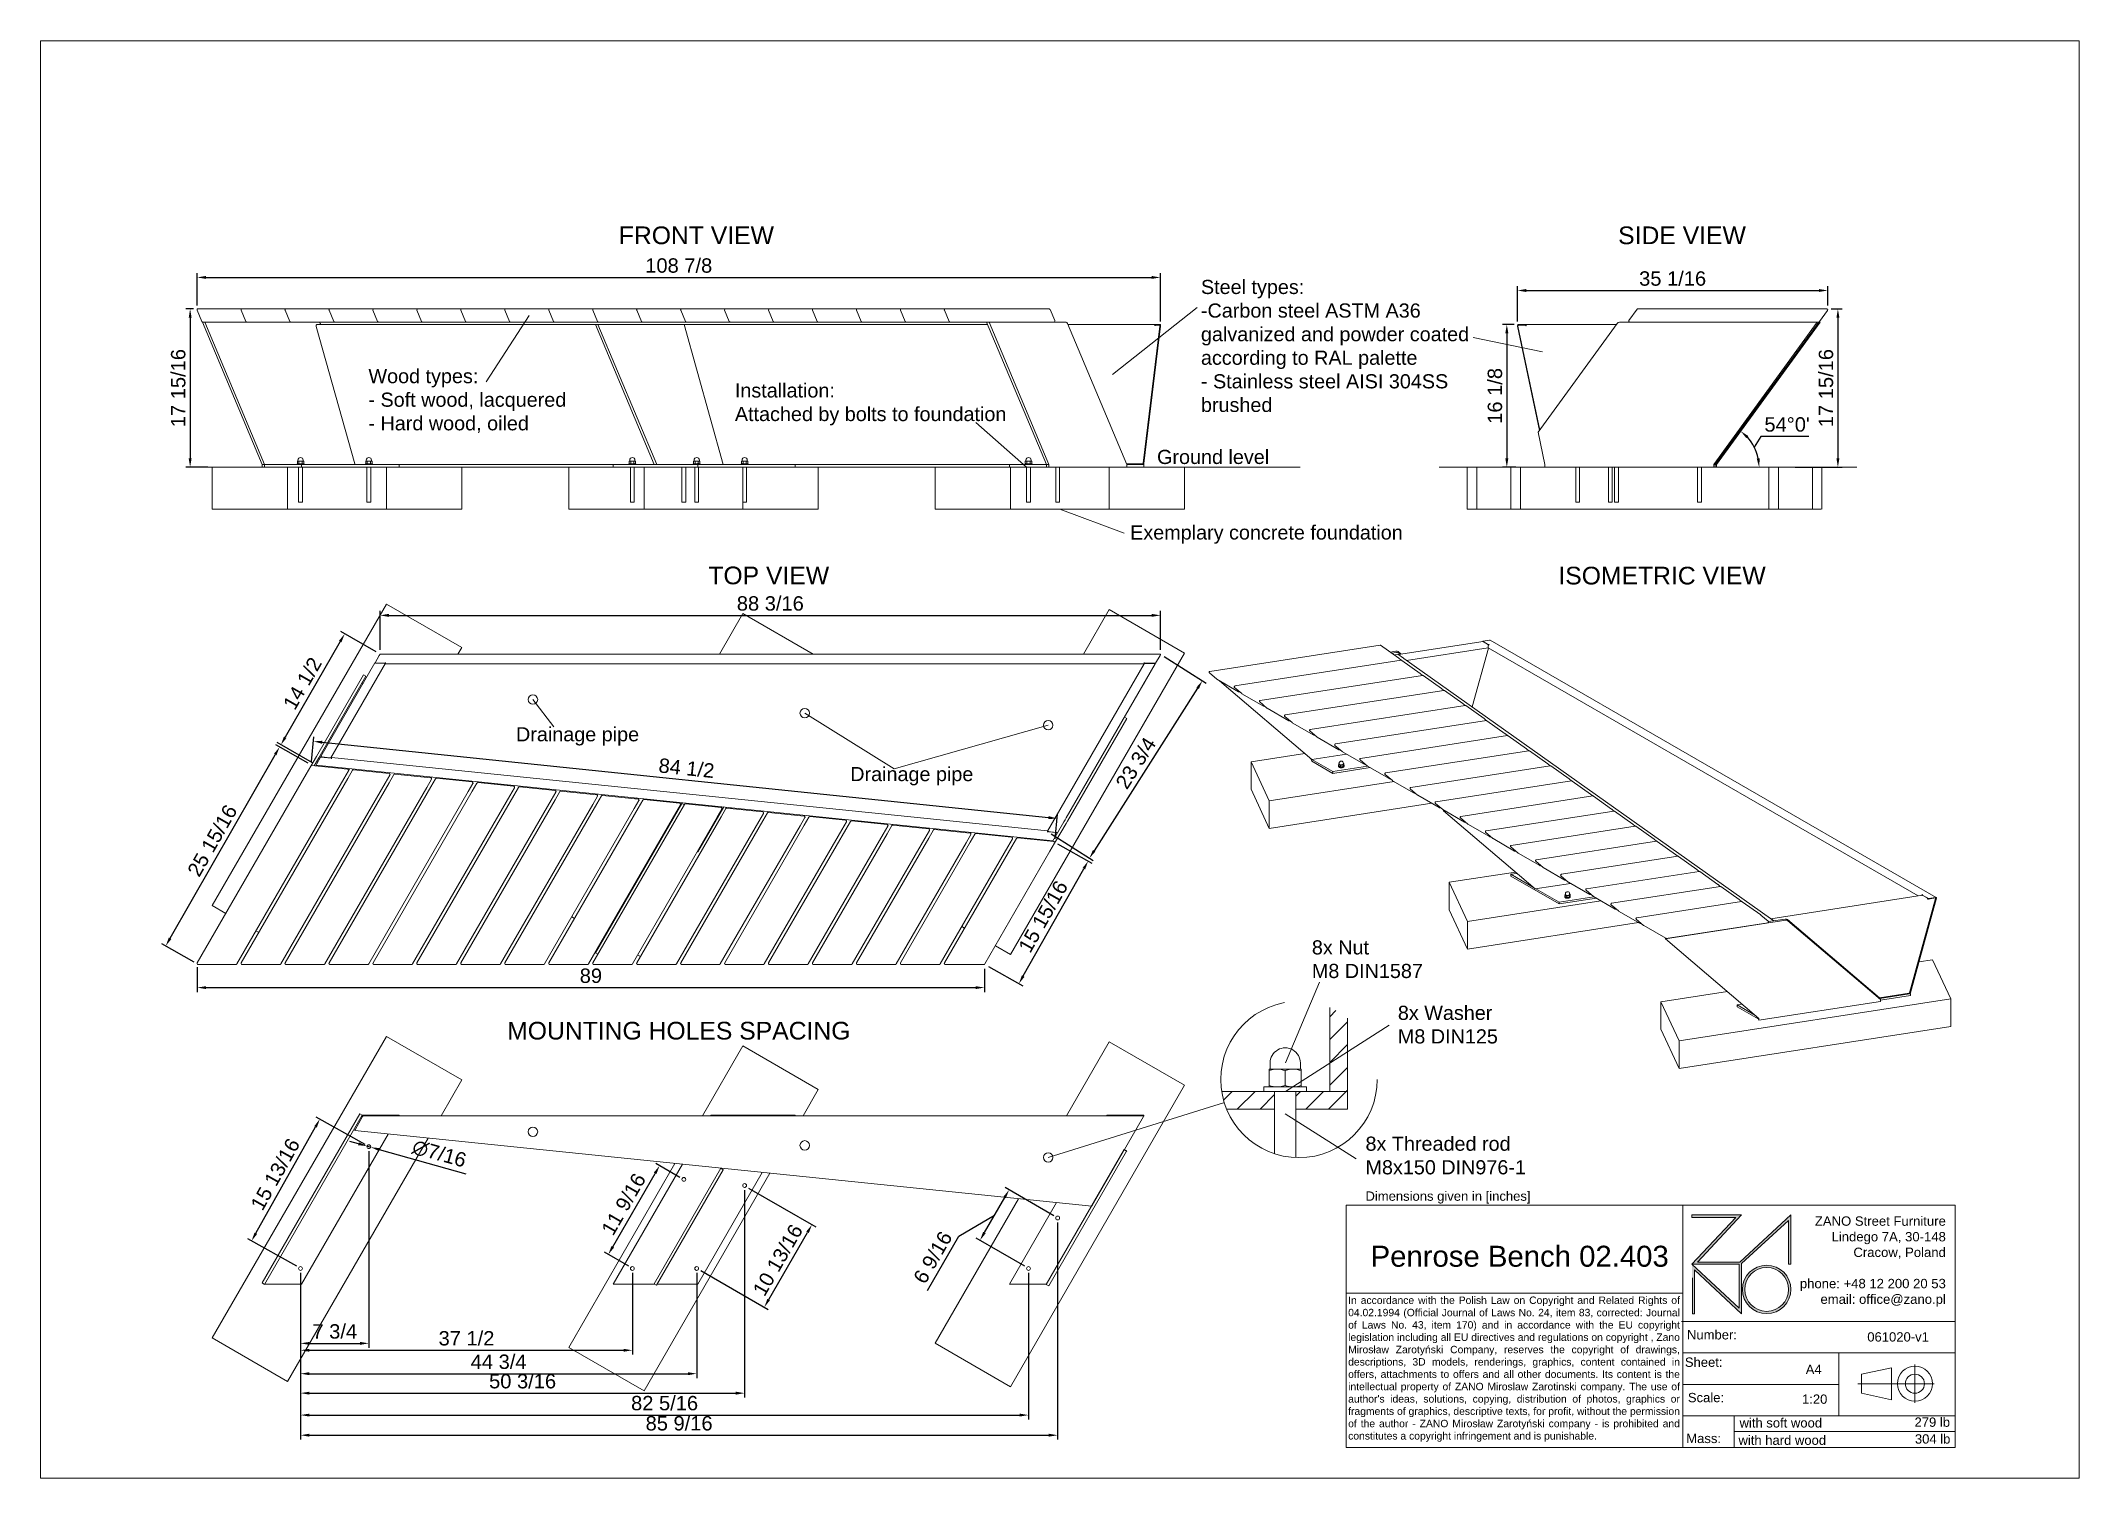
# Paper-space layout 'US' of a CAD drawing. Header units: inches. Extents: x -14.9 to -3.3, y -7.2 to 1.
# The model-space entities are those that its viewports show. They can reach past a viewport. Long polylines and large blocks are cut down to what shows.
import ezdxf

# ---------------------------------------------------------------- set-up
doc = ezdxf.new("R2010")
doc.units = ezdxf.units.IN
doc.linetypes.add('HIDDEN', pattern=[1.905, 1.27, -0.635])
for name, color, linetype, lineweight in [('ZANO_O', 10, 'Continuous', 0), ('ZANO_R', 7, 'Continuous', 0), ('ZANO_R_przerywana', 250, 'HIDDEN', 0), ('ZANO_W', 1, 'Continuous', 0)]:
    doc.layers.add(name, color=color, linetype=linetype, lineweight=lineweight)
doc.layers.add('ZANO_P', color=7, linetype='Continuous', lineweight=0, true_color=0xffffff)
doc.styles.get("Standard").update_dxf_attribs({"font": 'arial.ttf'})
doc.dimstyles.new('amerykanie', dxfattribs={"dimtxt": 50, "dimasz": 50, "dimexe": 0.5, "dimexo": 0.5, "dimgap": 1, "dimtad": 1, "dimdec": 0, "dimzin": 0, "dimlunit": 5, "dimtxsty": 'Standard', "dimcen": 0.09, "dimclrd": 1, "dimclre": 1, "dimclrt": 1, "dimazin": 0, "dimtfac": 1, "dimtdec": 0, "dimtmove": 0, "dimatfit": 3, "dimfxl": 1, "dimtzin": 0, "dimarcsym": 1})

psp = doc.layouts.new('US')

# ---------------------------------------------------------------- texts
at = {"layer": 'ZANO_O', "attachment_point": 1}
for s, insert, char_height, width in [('{\\fArial|b0|i0|c238|p34;FRONT VIEW}', (-11.599, -0.097), 0.1, 1.04774), ('{\\fArial|b0|i0|c238|p34;SIDE VIEW}', (-5.951, -0.097), 0.1, 1.0012), ('\\pxql;Steel types:\\P-Carbon steel ASTM A36\\Pgalvanized and powder coated\\Paccording to RAL palette\\P- Stainless steel AISI 304SS brushed', (-8.309, -0.399), 0.08, 1.63674), ('\\pxql;{\\fArial|b0|i0|c238|p34;Wood types:\\FARIALUNI.TTF|c238;\\P\\fArial|b0|i0|c238|p34;- Soft wood, lacquered\\FARIALUNI.TTF|c238;\\P\\fArial|b0|i0|c238|p34;- Hard wood, oiled}', (-13.014, -0.903), 0.08, 1.37907), ('\\pxql;{\\fArial|b0|i0|c238|p34;Installation:\\FARIALUNI.TTF|c238;\\P\\fArial|b0|i0|c238|p34;Attached by bolts to foundation}', (-10.943, -0.984), 0.08, 1.81828), ('{\\fArial|b0|i0|c238|p34;Ground level}', (-8.557, -1.36), 0.08, 0.78457), ('\\pxql;{\\fArial|b0|i0|c238|p34;Exemplary concrete foundation}', (-8.709, -1.787), 0.08, 1.68642), ('{\\fArial|b0|i0|c238|p34;TOP VIEW}', (-11.093, -2.02), 0.1, 0.86231), ('{\\fArial|b0|i0|c238|p34;ISOMETRIC VIEW}', (-6.289, -2.021), 0.1, 1.49258), ('{\\fArial|b0|i0|c238|p34;Drainage pipe}', (-12.18, -2.928), 0.08, 1.12891), ('{\\fArial|b0|i0|c238|p34;Drainage pipe}', (-10.291, -3.153), 0.08, 1.12891), ('8x Nut \\PM8 DIN1587', (-7.682, -4.133), 0.08, 0.89262), ('{\\fArial|b0|i0|c238|p34;MOUNTING HOLES SPACING}', (-12.23, -4.594), 0.1, 2.09064), ('8x Washer \\PM8 DIN125', (-7.196, -4.503), 0.08, 0.85429), ('8x Threaded rod \\PM8x150 DIN976-1', (-7.379, -5.243), 0.08, 1.01516)]:
    psp.add_mtext(s, dxfattribs=dict(at, insert=insert, char_height=char_height, width=width))
at = {"layer": 'ZANO_R', "attachment_point": 1}
for s, insert, char_height, width in [('{\\fArial|b0|i0|c238|p34;Dimensions given in [inches]}', (-7.379, -5.553), 0.05269, 1.79436), ('\\pxqr;{\\fArial|b0|i0|c238|p34;ZANO Street Furniture\\FARIALUNI.TTF|c238;\\P\\fArial|b0|i0|c238|p34;Lindego 7A, 30-148\\FARIALUNI.TTF|c238;\\P\\fArial|b0|i0|c238|p34;Cracow, Poland\\FARIALUNI.TTF|c238;\\P\\P\\fArial|b0|i0|c238|p34;phone: +48 12 200 20 53\\FARIALUNI.TTF|c238;\\P\\fArial|b0|i0|c238|p34;email: office@zano.pl}', (-5.149, -5.694), 0.05298, 1.04998), ('\\pxql;Penrose Bench 02.403', (-7.35, -5.86), 0.11856, 1.7443), ("\\pxqj;{\\fArial|b0|i0|c238|p34;In accordance with the Polish Law on Copyright and Related Rights of 04.02.1994 (Official Journal of Laws No. 24, item 83, corrected: Journal of Laws No. 43, item 170) and in accordance with the EU copyright legislation including all EU directives and regulations on copyright , Zano Mirosław Zarotyński Company, reserves the copyright of drawings, descriptions, 3D models, renderings, graphics, content contained in offers, attachments to offers and all other documents. Its content is the intellectual property of ZANO Miroslaw Zarotinski company. The use of author's ideas, solutions, copying, distribution of photos, graphics or fragments of graphics, descriptive texts, for profit, without the permission of the author - ZANO Mirosław Zarotyński company - is prohibited and constitutes a copyright infringement and is punishable.}", (-7.477, -6.147), 0.041822, 1.86937), ('{\\fArial|b0|i0|c238|p34;Number:}', (-5.562, -6.337), 0.05269, 0.35585), ('061020-v1', (-4.543, -6.349), 0.0527, 0.49653), ('{\\fArial|b0|i0|c238|p34;Sheet:}', (-5.574, -6.492), 0.05269, 254.32319), ('{\\fArial|b0|i0|c238|p34;A4}', (-4.891, -6.533), 0.05269, 0.18637), ('{\\fArial|b0|i0|c238|p34;Scale:}', (-5.557, -6.692), 0.05269, 254.32319), ('1:20', (-4.912, -6.701), 0.0527, 0.20756), ('{\\fArial|b0|i0|c238|p34;with soft wood}', (-5.265, -6.835), 0.05269, 1.21824), ('279 lb', (-4.276, -6.831), 0.0527, 0.22908), ('{\\fArial|b0|i0|c238|p34;Mass:}', (-5.566, -6.923), 0.05269, 254.32319), ('{\\fArial|b0|i0|c238|p34;with hard wood}', (-5.271, -6.933), 0.05269, 0.89713), ('304 lb', (-4.274, -6.926), 0.0527, 0.22731)]:
    psp.add_mtext(s, dxfattribs=dict(at, insert=insert, char_height=char_height, width=width))

msp = doc.modelspace()

# ---------------------------------------------------------------- blocks, each defined once
blk = doc.blocks.new('*D384')
at = {"layer": 'ZANO_W', "color": 1, "lineweight": -2}
for p, q in [((-4.24, 121.46), (-4.24, 125.14)), ((-3.24, 124.64), (103.65, 124.64)), ((104.65, 119.66), (104.65, 125.14))]:
    blk.add_line(p, q, dxfattribs=at)
at = {"layer": 'ZANO_W', "color": 1}
for points in [[(-3.24, 124.81), (-3.24, 124.48), (-4.24, 124.64)], [(103.65, 124.48), (103.65, 124.81), (104.65, 124.64)]]:
    blk.add_solid(points, dxfattribs=at)
at = {"layer": 'ZANO_W', "color": 1, "insert": (50.2, 125.98), "char_height": 1.625, "attachment_point": 5}
blk.add_mtext('108 7/8', dxfattribs=at)
blk = doc.blocks.new('*D385')
at = {"layer": 'ZANO_W', "color": 1, "lineweight": -2}
for p, q in [((-4.63, 121.09), (-5.53, 121.09)), ((-5.03, 120.09), (-5.03, 104.18)), ((-3.03, 103.18), (-5.53, 103.18))]:
    blk.add_line(p, q, dxfattribs=at)
at = {"layer": 'ZANO_W', "color": 1}
for points in [[(-4.86, 120.09), (-5.19, 120.09), (-5.03, 121.09)], [(-5.19, 104.18), (-4.86, 104.18), (-5.03, 103.18)]]:
    blk.add_solid(points, dxfattribs=at)
at = {"layer": 'ZANO_W', "color": 1, "insert": (-6.37, 112.13), "char_height": 1.625, "attachment_point": 5, "rotation": 90}
blk.add_mtext('17 15/16', dxfattribs=at)
blk = doc.blocks.new('*D386')
at = {"layer": 'ZANO_W', "color": 1, "lineweight": -2}
for p, q in [((8.3, 69.7), (4.64, 71.79)), ((-7.29, 49.91), (4.58, 70.67)), ((-4.56, 47.2), (-8.22, 49.29))]:
    blk.add_line(p, q, dxfattribs=at)
at = {"layer": 'ZANO_W', "color": 1}
for points in [[(4.72, 70.59), (4.44, 70.76), (5.08, 71.54)], [(-7.44, 50), (-7.15, 49.83), (-7.79, 49.04)]]:
    blk.add_solid(points, dxfattribs=at)
at = {"layer": 'ZANO_W', "color": 1, "insert": (-2.52, 60.96), "char_height": 1.625, "attachment_point": 5, "rotation": 60.2374}
blk.add_mtext('25 15/16', dxfattribs=at)
blk = doc.blocks.new('*D387')
at = {"layer": 'ZANO_W', "color": 1, "lineweight": -2}
for p, q in [((11.94, 83.47), (5.73, 72.66)), ((16, 82.29), (12, 84.59)), ((8.79, 69.74), (4.79, 72.04))]:
    blk.add_line(p, q, dxfattribs=at)
at = {"layer": 'ZANO_W', "color": 1}
for points in [[(12.08, 83.39), (11.79, 83.55), (12.44, 84.34)], [(5.58, 72.74), (5.87, 72.57), (5.23, 71.79)]]:
    blk.add_solid(points, dxfattribs=at)
at = {"layer": 'ZANO_W', "color": 1, "insert": (7.67, 78.73), "char_height": 1.625, "attachment_point": 5, "rotation": 60.1275}
blk.add_mtext('14 1/2', dxfattribs=at)
blk = doc.blocks.new('*D388')
at = {"layer": 'ZANO_W', "color": 1, "lineweight": -2}
for p, q in [((16.44, 82.54), (16.44, 86.93)), ((17.44, 86.43), (103.65, 86.43)), ((104.65, 82.54), (104.65, 86.93))]:
    blk.add_line(p, q, dxfattribs=at)
at = {"layer": 'ZANO_W', "color": 1}
for points in [[(17.44, 86.6), (17.44, 86.26), (16.44, 86.43)], [(103.65, 86.26), (103.65, 86.6), (104.65, 86.43)]]:
    blk.add_solid(points, dxfattribs=at)
at = {"layer": 'ZANO_W', "color": 1, "insert": (60.55, 87.77), "char_height": 1.625, "attachment_point": 5}
blk.add_mtext('88 3/16', dxfattribs=at)
blk = doc.blocks.new('*D389')
at = {"layer": 'ZANO_W', "color": 1, "lineweight": -2}
for p, q in [((-4.23, 46.63), (-4.23, 43.84)), ((84.76, 46.47), (84.76, 43.84)), ((-3.23, 44.34), (83.76, 44.34))]:
    blk.add_line(p, q, dxfattribs=at)
at = {"layer": 'ZANO_W', "color": 1}
for points in [[(-3.23, 44.5), (-3.23, 44.17), (-4.23, 44.34)], [(83.76, 44.17), (83.76, 44.5), (84.76, 44.34)]]:
    blk.add_solid(points, dxfattribs=at)
at = {"layer": 'ZANO_W', "color": 1, "insert": (40.27, 45.67), "char_height": 1.625, "attachment_point": 5}
blk.add_mtext('89', dxfattribs=at)
blk = doc.blocks.new('*D390')
at = {"layer": 'ZANO_W', "color": 1, "lineweight": -2}
for p, q in [((8.68, 69.89), (8.97, 72.68)), ((9.91, 72.08), (91.98, 63.56)), ((92.74, 61.16), (93.03, 63.95))]:
    blk.add_line(p, q, dxfattribs=at)
at = {"layer": 'ZANO_W', "color": 1}
for points in [[(9.93, 72.25), (9.89, 71.91), (8.91, 72.18)], [(91.97, 63.39), (92, 63.73), (92.98, 63.46)]]:
    blk.add_solid(points, dxfattribs=at)
at = {"layer": 'ZANO_W', "color": 1, "insert": (51.08, 69.15), "char_height": 1.625, "attachment_point": 5, "rotation": 354.0745}
blk.add_mtext('84 1/2', dxfattribs=at)
blk = doc.blocks.new('*D391')
at = {"layer": 'ZANO_W', "color": 1, "lineweight": -2}
for p, q in [((2.4, 16.56), (9.15, 28.58)), ((14.74, 26.59), (9.2, 29.7)), ((7.02, 12.82), (1.48, 15.93))]:
    blk.add_line(p, q, dxfattribs=at)
at = {"layer": 'ZANO_W', "color": 1}
for points in [[(9.29, 28.5), (9, 28.67), (9.63, 29.46)], [(2.26, 16.64), (2.55, 16.48), (1.91, 15.69)]]:
    blk.add_solid(points, dxfattribs=at)
at = {"layer": 'ZANO_W', "color": 1, "insert": (4.6, 23.23), "char_height": 1.625, "attachment_point": 5, "rotation": 60.7144}
blk.add_mtext('15 13/16', dxfattribs=at)
blk = doc.blocks.new('*D392')
at = {"layer": 'ZANO_W', "color": 1, "lineweight": -2}
for p, q in [((14.01, 26.68), (13.04, 26.95)), ((14.97, 26.41), (15.39, 26.29)), ((16.35, 26.02), (26.12, 23.28))]:
    blk.add_line(p, q, dxfattribs=at)
at = {"layer": 'ZANO_W', "color": 1}
for points in [[(13.96, 26.52), (14.05, 26.84), (14.97, 26.41)], [(16.39, 26.18), (16.3, 25.86), (15.39, 26.29)]]:
    blk.add_solid(points, dxfattribs=at)
at = {"layer": 'ZANO_W', "color": 1, "insert": (23.13, 25.55), "char_height": 1.625, "attachment_point": 5, "rotation": 344.3521}
blk.add_mtext('∅7/16', dxfattribs=at)
blk = doc.blocks.new('*D393')
at = {"layer": 'ZANO_W', "color": 1, "lineweight": -2}
for p, q in [((15.18, 25.85), (15.18, 3.61)), ((7.45, 12.08), (7.45, 3.61)), ((8.45, 4.11), (14.18, 4.11))]:
    blk.add_line(p, q, dxfattribs=at)
at = {"layer": 'ZANO_W', "color": 1}
for points in [[(8.45, 4.27), (8.45, 3.94), (7.45, 4.11)], [(14.18, 3.94), (14.18, 4.27), (15.18, 4.11)]]:
    blk.add_solid(points, dxfattribs=at)
at = {"layer": 'ZANO_W', "color": 1, "insert": (11.32, 5.45), "char_height": 1.625, "attachment_point": 5}
blk.add_mtext('7 3/4', dxfattribs=at)
blk = doc.blocks.new('*D394')
at = {"layer": 'ZANO_W', "color": 1, "lineweight": -2}
for p, q in [((7.45, 12.08), (7.45, 2.83)), ((44.96, 12.08), (44.96, 2.83)), ((8.45, 3.33), (43.96, 3.33))]:
    blk.add_line(p, q, dxfattribs=at)
at = {"layer": 'ZANO_W', "color": 1}
for points in [[(8.45, 3.49), (8.45, 3.16), (7.45, 3.33)], [(43.96, 3.16), (43.96, 3.49), (44.96, 3.33)]]:
    blk.add_solid(points, dxfattribs=at)
at = {"layer": 'ZANO_W', "color": 1, "insert": (26.21, 4.67), "char_height": 1.625, "attachment_point": 5}
blk.add_mtext('37 1/2', dxfattribs=at)
blk = doc.blocks.new('*D395')
at = {"layer": 'ZANO_W', "color": 1, "lineweight": -2}
for p, q in [((7.45, 12.08), (7.45, 0.18)), ((52.23, 12.08), (52.23, 0.18)), ((8.45, 0.68), (51.23, 0.68))]:
    blk.add_line(p, q, dxfattribs=at)
at = {"layer": 'ZANO_W', "color": 1}
for points in [[(8.45, 0.85), (8.45, 0.51), (7.45, 0.68)], [(51.23, 0.51), (51.23, 0.85), (52.23, 0.68)]]:
    blk.add_solid(points, dxfattribs=at)
at = {"layer": 'ZANO_W', "color": 1, "insert": (29.84, 2.02), "char_height": 1.625, "attachment_point": 5}
blk.add_mtext('44 3/4', dxfattribs=at)
blk = doc.blocks.new('*D396')
at = {"layer": 'ZANO_W', "color": 1, "lineweight": -2}
for p, q in [((57.65, 21.45), (57.65, -2.02)), ((7.45, 12.08), (7.45, -2.02)), ((8.45, -1.52), (56.65, -1.52))]:
    blk.add_line(p, q, dxfattribs=at)
at = {"layer": 'ZANO_W', "color": 1}
for points in [[(8.45, -1.36), (8.45, -1.69), (7.45, -1.52)], [(56.65, -1.69), (56.65, -1.36), (57.65, -1.52)]]:
    blk.add_solid(points, dxfattribs=at)
at = {"layer": 'ZANO_W', "color": 1, "insert": (32.55, -0.18), "char_height": 1.625, "attachment_point": 5}
blk.add_mtext('50 3/16', dxfattribs=at)
blk = doc.blocks.new('*D397')
at = {"layer": 'ZANO_W', "color": 1, "lineweight": -2}
for p, q in [((7.45, 12.08), (7.45, -4.5)), ((89.74, 12.08), (89.74, -4.5)), ((8.45, -4), (88.74, -4))]:
    blk.add_line(p, q, dxfattribs=at)
at = {"layer": 'ZANO_W', "color": 1}
for points in [[(8.45, -3.84), (8.45, -4.17), (7.45, -4)], [(88.74, -4.17), (88.74, -3.84), (89.74, -4)]]:
    blk.add_solid(points, dxfattribs=at)
at = {"layer": 'ZANO_W', "color": 1, "insert": (48.6, -2.66), "char_height": 1.625, "attachment_point": 5}
blk.add_mtext('82 5/16', dxfattribs=at)
blk = doc.blocks.new('*D398')
at = {"layer": 'ZANO_W', "color": 1, "lineweight": -2}
for p, q in [((93.03, 17.79), (93.03, -6.78)), ((7.45, 12.08), (7.45, -6.78)), ((8.45, -6.28), (92.03, -6.28))]:
    blk.add_line(p, q, dxfattribs=at)
at = {"layer": 'ZANO_W', "color": 1}
for points in [[(8.45, -6.11), (8.45, -6.44), (7.45, -6.28)], [(92.03, -6.44), (92.03, -6.11), (93.03, -6.28)]]:
    blk.add_solid(points, dxfattribs=at)
at = {"layer": 'ZANO_W', "color": 1, "insert": (50.24, -4.94), "char_height": 1.625, "attachment_point": 5}
blk.add_mtext('85 9/16', dxfattribs=at)
blk = doc.blocks.new('*D399')
at = {"layer": 'ZANO_W', "color": 1, "lineweight": -2}
for p, q in [((42.74, 15.03), (47.53, 23.32)), ((50.34, 22.85), (47.6, 24.44)), ((44.55, 12.83), (41.81, 14.42))]:
    blk.add_line(p, q, dxfattribs=at)
at = {"layer": 'ZANO_W', "color": 1}
for points in [[(47.67, 23.24), (47.38, 23.41), (48.03, 24.19)], [(42.6, 15.12), (42.89, 14.95), (42.24, 14.17)]]:
    blk.add_solid(points, dxfattribs=at)
at = {"layer": 'ZANO_W', "color": 1, "insert": (43.97, 19.85), "char_height": 1.625, "attachment_point": 5, "rotation": 60}
blk.add_mtext('11 9/16', dxfattribs=at)
blk = doc.blocks.new('*D400')
at = {"layer": 'ZANO_W', "color": 1, "lineweight": -2}
for p, q in [((58.08, 21.67), (65.69, 17.28)), ((60.37, 9.06), (64.76, 16.66)), ((52.69, 12.33), (60.3, 7.94))]:
    blk.add_line(p, q, dxfattribs=at)
at = {"layer": 'ZANO_W', "color": 1}
for points in [[(64.9, 16.58), (64.61, 16.75), (65.26, 17.53)], [(60.22, 9.14), (60.51, 8.98), (59.87, 8.19)]]:
    blk.add_solid(points, dxfattribs=at)
at = {"layer": 'ZANO_W', "color": 1, "insert": (61.4, 13.53), "char_height": 1.625, "attachment_point": 5, "rotation": 60}
blk.add_mtext('10 13/16', dxfattribs=at)
blk = doc.blocks.new('*D401')
at = {"layer": 'ZANO_W', "color": 1, "lineweight": -2}
for p, q in [((92.61, 18.54), (87.11, 21.72)), ((81.86, 16.24), (85.89, 18.61)), ((84.75, 16.63), (87.04, 20.6)), ((78.3, 10.07), (81.86, 16.24)), ((89.32, 12.83), (83.81, 16.01))]:
    blk.add_line(p, q, dxfattribs=at)
at = {"layer": 'ZANO_W', "color": 1}
for points in [[(87.18, 20.52), (86.9, 20.69), (87.54, 21.47)], [(84.6, 16.71), (84.89, 16.54), (84.25, 15.76)]]:
    blk.add_solid(points, dxfattribs=at)
at = {"layer": 'ZANO_W', "color": 1, "insert": (78.92, 13.83), "char_height": 1.625, "attachment_point": 5, "rotation": 60}
blk.add_mtext('6 9/16', dxfattribs=at)
blk = doc.blocks.new('*D402')
at = {"layer": 'ZANO_W', "color": 1, "lineweight": -2}
for p, q in [((144.99, 119.67), (144.99, 123.67)), ((145.99, 123.17), (179.08, 123.17)), ((180.08, 121.48), (180.08, 123.67))]:
    blk.add_line(p, q, dxfattribs=at)
at = {"layer": 'ZANO_W', "color": 1}
for points in [[(145.99, 123.33), (145.99, 123), (144.99, 123.17)], [(179.08, 123), (179.08, 123.33), (180.08, 123.17)]]:
    blk.add_solid(points, dxfattribs=at)
at = {"layer": 'ZANO_W', "color": 1, "insert": (162.54, 124.51), "char_height": 1.625, "attachment_point": 5}
blk.add_mtext('35 1/16', dxfattribs=at)
blk = doc.blocks.new('*D403')
at = {"layer": 'ZANO_W', "color": 1, "lineweight": -2}
for p, q in [((144.64, 119.32), (143.3, 119.32)), ((143.8, 118.32), (143.8, 104.18)), ((144.83, 103.18), (143.3, 103.18))]:
    blk.add_line(p, q, dxfattribs=at)
at = {"layer": 'ZANO_W', "color": 1}
for points in [[(143.97, 118.32), (143.63, 118.32), (143.8, 119.32)], [(143.63, 104.18), (143.97, 104.18), (143.8, 103.18)]]:
    blk.add_solid(points, dxfattribs=at)
at = {"layer": 'ZANO_W', "color": 1, "insert": (142.46, 111.25), "char_height": 1.625, "attachment_point": 5, "rotation": 90}
blk.add_mtext('16 1/8', dxfattribs=at)
blk = doc.blocks.new('*D404')
at = {"layer": 'ZANO_W', "color": 1, "lineweight": -2}
for p, q in [((180.47, 121.09), (181.72, 121.09)), ((181.22, 120.09), (181.22, 104.18)), ((176.39, 103.18), (181.72, 103.18))]:
    blk.add_line(p, q, dxfattribs=at)
at = {"layer": 'ZANO_W', "color": 1}
for points in [[(181.39, 120.09), (181.06, 120.09), (181.22, 121.09)], [(181.06, 104.18), (181.39, 104.18), (181.22, 103.18)]]:
    blk.add_solid(points, dxfattribs=at)
at = {"layer": 'ZANO_W', "color": 1, "insert": (179.88, 112.13), "char_height": 1.625, "attachment_point": 5, "rotation": 90}
blk.add_mtext('17 15/16', dxfattribs=at)
blk = doc.blocks.new('*D405')
at = {"layer": 'ZANO_W', "color": 1, "lineweight": -2}
for p, q in [((172.52, 106.67), (171.77, 105.46)), ((177.95, 106.67), (172.52, 106.67))]:
    blk.add_line(p, q, dxfattribs=at)
blk.add_arc((167.28, 103.18), 5.04, 11.3852, 42.6096, dxfattribs=at)
at = {"layer": 'ZANO_W', "color": 1}
for points in [[(171.1, 106.71), (170.88, 106.46), (170.24, 107.25)], [(172.05, 104.15), (172.39, 104.19), (172.32, 103.18)]]:
    blk.add_solid(points, dxfattribs=at)
at = {"layer": 'ZANO_W', "color": 1, "insert": (175.48, 108.01), "char_height": 1.625, "attachment_point": 5}
blk.add_mtext("54%%d0'", dxfattribs=at)
blk = doc.blocks.new('*D406')
at = {"layer": 'ZANO_W', "color": 1, "lineweight": -2}
for p, q in [((93.03, 60.59), (96.91, 58.4)), ((89.13, 45.65), (95.99, 57.78)), ((85.2, 46.72), (89.08, 44.53))]:
    blk.add_line(p, q, dxfattribs=at)
at = {"layer": 'ZANO_W', "color": 1}
for points in [[(96.13, 57.7), (95.84, 57.86), (96.48, 58.65)], [(88.99, 45.73), (89.28, 45.56), (88.64, 44.77)]]:
    blk.add_solid(points, dxfattribs=at)
at = {"layer": 'ZANO_W', "color": 1, "insert": (91.39, 52.37), "char_height": 1.625, "attachment_point": 5, "rotation": 60.5415}
blk.add_mtext('15 15/16', dxfattribs=at)
blk = doc.blocks.new('*D407')
at = {"layer": 'ZANO_W', "color": 1, "lineweight": -2}
for p, q in [((105.08, 81.77), (109.81, 78.76)), ((108.85, 78.19), (97.16, 59.82)), ((92.31, 61.71), (97.04, 58.7))]:
    blk.add_line(p, q, dxfattribs=at)
at = {"layer": 'ZANO_W', "color": 1}
for points in [[(108.99, 78.1), (108.71, 78.28), (109.38, 79.03)], [(97.02, 59.9), (97.3, 59.73), (96.62, 58.97)]]:
    blk.add_solid(points, dxfattribs=at)
at = {"layer": 'ZANO_W', "color": 1, "insert": (101.87, 69.72), "char_height": 1.625, "attachment_point": 5, "rotation": 57.5331}
blk.add_mtext('23 3/4', dxfattribs=at)

# ---------------------------------------------------------------- dimensions: what is measured, and where the dimension line sits
at = {"layer": 'ZANO_W'}
for base, p1, p2, picture, middle in [((104.65325, 124.64365), (-4.24435, 120.95926), (104.65325, 119.15642), '*D384', (50.20445, 125.98386)), ((180.08371, 123.16686), (144.99363, 119.16799), (180.08371, 120.97701), '*D402', (162.53867, 124.50762)), ((104.65412, 86.42994), (16.44153, 82.03884), (104.65412, 82.0404), '*D388', (60.54783, 87.77071)), ((84.76179, 44.33538), (-4.22897, 47.12759), (84.76179, 46.96625), '*D389', (40.26641, 45.66506)), ((15.17673, 4.10832), (7.45357, 12.57729), (15.17673, 26.3479), '*D393', (11.31515, 5.44909)), ((57.64531, -1.5242), (7.45357, 12.57729), (57.64531, 21.95348), '*D396', (32.54944, -0.18344)), ((93.03255, -6.27815), (7.45357, 12.57729), (93.03255, 18.28585), '*D398', (50.24306, -4.93794)), ((44.95831, 3.32717), (7.45357, 12.57729), (44.95831, 12.57729), '*D394', (26.20594, 4.66794)), ((52.23196, 0.68052), (7.45357, 12.57729), (52.23196, 12.57729), '*D395', (29.84277, 2.02128)), ((89.73671, -4.00338), (7.45357, 12.57729), (89.73671, 12.57729), '*D397', (48.59514, -2.66317))]:
    dim = msp.add_linear_dim(base=base, p1=p1, p2=p2, dimstyle='amerykanie', override={"dimtxt": 1.625, "dimasz": 1, "dimgap": 0.5, "dimdec": 4, "dimaunit": 1, "dimadec": 1, "dimtdec": 4, "dimtmove": 1, "dimfrac": 2}, dxfattribs=at)
    dim.commit()
    dim.dimension.update_dxf_attribs({"geometry": picture, "text_midpoint": middle})
for base, p1, p2, picture, middle in [((-5.026646, 103.175793), (-4.12668, 121.089038), (-2.533184, 103.175793), '*D385', (-6.366857, 112.132416)), ((181.221958, 103.175793), (179.965759, 121.089038), (175.886856, 103.175793), '*D404', (179.881747, 112.132416)), ((143.80117, 103.17579), (145.1435, 119.32057), (145.3285, 103.17579), '*D403', (142.46096, 111.24818))]:
    dim = msp.add_linear_dim(base=base, p1=p1, p2=p2, angle=90, dimstyle='amerykanie', override={"dimtxt": 1.625, "dimasz": 1, "dimgap": 0.5, "dimdec": 4, "dimaunit": 1, "dimadec": 1, "dimtdec": 4, "dimtmove": 1, "dimfrac": 2}, dxfattribs=at)
    dim.commit()
    dim.dimension.update_dxf_attribs({"geometry": picture, "text_midpoint": middle})
dim = msp.add_angular_dim_2l(base=(172.07177, 104.73333), line1=((183.34803, 103.17579), (136.15289, 103.17579)), line2=((167.50654, 103.49075), (179.20774, 119.59299)), dimstyle='amerykanie', override={"dimtxt": 1.625, "dimasz": 1, "dimgap": 0.5, "dimdec": 4, "dimaunit": 1, "dimadec": 1, "dimtdec": 4, "dimtmove": 1, "dimfrac": 2}, dxfattribs=at)
dim.commit()
dim.dimension.update_dxf_attribs({"geometry": '*D405', "text_midpoint": (175.4844, 108.00953), "dimtype": 162})
for p1, p2, distance, picture, middle in [((16.43626, 82.0404), (9.22805, 69.49101), -4.61312, '*D387', (7.66981, 78.73089)), ((104.65412, 82.0404), (91.89084, 61.9805), 5.60522, '*D407', (101.87041, 69.72124)), ((-4.12668, 46.95042), (8.73801, 69.44744), 4.2183, '*D386', (-2.51962, 60.95822)), ((8.62367, 69.389), (92.68844, 60.66395), 2.80846, '*D390', (51.08434, 69.15299)), ((84.76179, 46.96625), (92.59821, 60.8405), -4.45592, '*D406', (91.39288, 52.37109)), ((7.45357, 12.57729), (15.17673, 26.3479), 6.35386, '*D391', (4.60396, 23.22653)), ((44.98801, 12.582), (50.7736, 22.60294), 3.16989, '*D399', (43.97494, 19.84753)), ((52.26109, 12.58487), (57.65172, 21.92172), -8.78405, '*D400', (61.40248, 13.53165))]:
    dim = msp.add_aligned_dim(p1=p1, p2=p2, distance=distance, dimstyle='amerykanie', override={"dimtxt": 1.625, "dimasz": 1, "dimgap": 0.5, "dimdec": 4, "dimaunit": 1, "dimadec": 1, "dimtdec": 4, "dimtmove": 1, "dimfrac": 2}, dxfattribs=at)
    dim.commit()
    dim.dimension.update_dxf_attribs({"geometry": picture, "text_midpoint": middle})
dim = msp.add_diameter_dim_2p(p1=(14.96829, 26.40629), p2=(15.38518, 26.28951), dimstyle='amerykanie', override={"dimtxt": 1.625, "dimasz": 1, "dimgap": 0.5, "dimdec": 4, "dimaunit": 1, "dimadec": 1, "dimtdec": 4, "dimtmove": 1, "dimfrac": 2}, dxfattribs=at)
dim.commit()
dim.dimension.update_dxf_attribs({"geometry": '*D392', "text_midpoint": (22.75968, 24.22386), "dimtype": 163})
dim = msp.add_linear_dim(base=(87.54063, 21.46833), p1=(89.75274, 12.582), p2=(93.04761, 18.28888), angle=60, dimstyle='amerykanie', override={"dimtxt": 1.625, "dimasz": 1, "dimgap": 0.5, "dimdec": 4, "dimaunit": 1, "dimadec": 1, "dimtdec": 4, "dimtmove": 1, "dimfrac": 2}, dxfattribs=at)
dim.commit()
dim.dimension.update_dxf_attribs({"geometry": '*D401', "text_midpoint": (81.60822, 15.80897), "dimtype": 161})

# ---------------------------------------------------------------- linework, layer by layer
at = {"layer": 'ZANO_R'}
for p, q in [((-4.23559, 120.92524), (-3.70703, 119.6654)), ((-4.12668, 121.08904), (0.14659, 121.08904)), ((0.14659, 121.08904), (0.8429, 121.08904)), ((0.73399, 120.92524), (1.26255, 119.6654)), ((0.8429, 121.08904), (5.11492, 121.08904)), ((5.11492, 121.08904), (5.81123, 121.08904)), ((5.70232, 120.92524), (6.23088, 119.6654)), ((5.81123, 121.08904), (10.08324, 121.08904)), ((10.08324, 121.08904), (10.77956, 121.08904)), ((10.67065, 120.92524), (11.19921, 119.6654)), ((10.77956, 121.08904), (15.05157, 121.08904)), ((15.05157, 121.08904), (15.74789, 121.08904)), ((15.63898, 120.92524), (16.16754, 119.6654)), ((15.74789, 121.08904), (20.0199, 121.08904)), ((20.0199, 121.08904), (20.71622, 121.08904)), ((20.6073, 120.92524), (21.13587, 119.6654)), ((20.71622, 121.08904), (24.98823, 121.08904)), ((24.98823, 121.08904), (25.68454, 121.08904)), ((25.57563, 120.92524), (26.10419, 119.6654)), ((25.68454, 121.08904), (29.95656, 121.08904)), ((29.95656, 121.08904), (30.65287, 121.08904)), ((30.54396, 120.92524), (31.07252, 119.6654)), ((30.65287, 121.08904), (34.92489, 121.08904)), ((34.92489, 121.08904), (35.6212, 121.08904)), ((35.51229, 120.92524), (36.04085, 119.6654)), ((35.6212, 121.08904), (39.89321, 121.08904)), ((39.89321, 121.08904), (40.58953, 121.08904)), ((40.48062, 120.92524), (41.00918, 119.6654)), ((40.58953, 121.08904), (44.86154, 121.08904)), ((44.86154, 121.08904), (45.55786, 121.08904)), ((45.44895, 120.92524), (45.97751, 119.6654)), ((45.55786, 121.08904), (49.82987, 121.08904)), ((49.82987, 121.08904), (50.52619, 121.08904)), ((50.41727, 120.92524), (50.94584, 119.6654)), ((50.52619, 121.08904), (54.7982, 121.08904)), ((54.7982, 121.08904), (55.49451, 121.08904)), ((55.3856, 120.92524), (55.91416, 119.6654)), ((55.49451, 121.08904), (59.76653, 121.08904)), ((59.76653, 121.08904), (60.46284, 121.08904)), ((60.35393, 120.92524), (60.88249, 119.6654)), ((60.46284, 121.08904), (64.73486, 121.08904)), ((64.73486, 121.08904), (65.43117, 121.08904)), ((65.32226, 120.92524), (65.85082, 119.6654)), ((65.43117, 121.08904), (69.70318, 121.08904)), ((69.70318, 121.08904), (70.3995, 121.08904)), ((70.29059, 120.92524), (70.81915, 119.6654)), ((70.3995, 121.08904), (74.67151, 121.08904)), ((74.67151, 121.08904), (75.36783, 121.08904)), ((75.25892, 120.92524), (75.78748, 119.6654)), ((75.36783, 121.08904), (79.63984, 121.08904)), ((79.63984, 121.08904), (80.33616, 121.08904)), ((80.22724, 120.92524), (80.75581, 119.6654)), ((80.33616, 121.08904), (84.70274, 121.08904)), ((84.70274, 121.08904), (92.05759, 121.08904)), ((92.69506, 119.75679), (92.1665, 121.01662)), ((158.52429, 121.04036), (157.6088, 119.78053)), ((158.61984, 121.08904), (179.96576, 121.08904)), ((180.06131, 120.9015), (179.14581, 119.64166)), ((-3.59812, 119.59299), (-3.64358, 119.59299)), ((-3.64358, 119.59299), (3.11211, 103.49075)), ((0.67515, 119.59299), (-3.59812, 119.59299)), ((-3.37082, 119.59299), (3.38487, 103.49075)), ((1.37146, 119.59299), (0.67515, 119.59299)), ((5.64348, 119.59299), (1.37146, 119.59299)), ((6.33979, 119.59299), (5.64348, 119.59299)), ((10.61181, 119.59299), (6.33979, 119.59299)), ((9.23316, 119.10305), (13.56895, 103.57244)), ((85.11829, 119.32057), (9.27492, 119.32057)), ((9.7355, 119.32057), (9.68021, 119.45235)), ((11.30812, 119.59299), (10.61181, 119.59299)), ((15.58014, 119.59299), (11.30812, 119.59299)), ((16.27645, 119.59299), (15.58014, 119.59299)), ((20.54846, 119.59299), (16.27645, 119.59299)), ((21.24478, 119.59299), (20.54846, 119.59299)), ((25.51679, 119.59299), (21.24478, 119.59299)), ((26.21311, 119.59299), (25.51679, 119.59299)), ((30.48512, 119.59299), (26.21311, 119.59299)), ((31.18143, 119.59299), (30.48512, 119.59299)), ((35.45345, 119.59299), (31.18143, 119.59299)), ((36.14976, 119.59299), (35.45345, 119.59299)), ((40.42178, 119.59299), (36.14976, 119.59299)), ((41.11809, 119.59299), (40.42178, 119.59299)), ((40.79583, 119.3174), (47.4359, 103.49075)), ((41.0686, 119.3174), (40.79583, 119.3174)), ((41.0686, 119.3174), (47.70866, 103.49075)), ((50.82005, 119.3174), (41.0686, 119.3174)), ((45.39011, 119.59299), (41.11809, 119.59299)), ((46.08642, 119.59299), (45.39011, 119.59299)), ((50.35843, 119.59299), (46.08642, 119.59299)), ((51.05475, 119.59299), (50.35843, 119.59299)), ((55.23813, 103.49075), (50.82005, 119.3174)), ((55.32676, 119.59299), (51.05475, 119.59299)), ((56.02308, 119.59299), (55.32676, 119.59299)), ((60.29509, 119.59299), (56.02308, 119.59299)), ((60.9914, 119.59299), (60.29509, 119.59299)), ((65.26342, 119.59299), (60.9914, 119.59299)), ((65.95973, 119.59299), (65.26342, 119.59299)), ((70.23175, 119.59299), (65.95973, 119.59299)), ((70.92806, 119.59299), (70.23175, 119.59299)), ((75.20008, 119.59299), (70.92806, 119.59299)), ((75.89639, 119.59299), (75.20008, 119.59299)), ((80.1684, 119.59299), (75.89639, 119.59299)), ((80.86472, 119.59299), (80.1684, 119.59299)), ((85.004, 119.59299), (80.86472, 119.59299)), ((91.75969, 103.49075), (85.004, 119.59299)), ((85.004, 119.59299), (85.27676, 119.59299)), ((92.03245, 103.49075), (85.27676, 119.59299)), ((85.27676, 119.59299), (93.98411, 119.59299)), ((94.13491, 119.45235), (100.83159, 103.49075)), ((103.88992, 119.32057), (94.19019, 119.32057)), ((102.7109, 103.62367), (104.59133, 119.14641)), ((102.77186, 103.6258), (104.65325, 119.15642)), ((102.77186, 103.60963), (104.65325, 119.14025)), ((104.10587, 119.32057), (103.88992, 119.32057)), ((104.10587, 119.24183), (104.01701, 119.24183)), ((104.04979, 119.23396), (104.02041, 119.23396)), ((104.03994, 119.17097), (104.04979, 119.17097)), ((104.55689, 119.23396), (104.04979, 119.23396)), ((104.04979, 119.17097), (104.04979, 119.23396)), ((104.10587, 119.24183), (104.10587, 119.32057)), ((104.10587, 119.32057), (104.61321, 119.32057)), ((104.10587, 119.24183), (104.61321, 119.24183)), ((104.61321, 119.24183), (104.61321, 119.32057)), ((104.65325, 119.15642), (104.65325, 119.14025)), ((144.99708, 119.14025), (145.04934, 119.15121)), ((147.47592, 107.32624), (144.99708, 119.14025)), ((145.05019, 119.14641), (147.51813, 107.38433)), ((145.96581, 119.23396), (145.10984, 119.23396)), ((145.1435, 119.24183), (145.1435, 119.32057)), ((145.96256, 119.32057), (145.1435, 119.32057)), ((145.96256, 119.24183), (145.1435, 119.24183)), ((145.96256, 119.24183), (145.96256, 119.32057)), ((145.96256, 119.32057), (146.02223, 119.32057)), ((145.98171, 119.24183), (145.96256, 119.24183)), ((145.96581, 119.23396), (145.96581, 119.17097)), ((145.98085, 119.23396), (145.96581, 119.23396)), ((145.96581, 119.17097), (145.98286, 119.17097)), ((156.19198, 119.32057), (146.02223, 119.32057)), ((146.02223, 119.32057), (146.02223, 119.31748)), ((147.33976, 107.13888), (156.28774, 119.45235)), ((156.54893, 119.59299), (178.89278, 119.59299)), ((178.89278, 119.59299), (167.19158, 103.49075)), ((179.05026, 119.59299), (167.34906, 103.49075)), ((178.92874, 119.3174), (167.4278, 103.49075)), ((167.50654, 103.49075), (179.20774, 119.59299)), ((178.92874, 119.3174), (178.85, 119.3174)), ((178.95184, 119.59299), (178.89278, 119.59299)), ((179.05026, 119.59299), (178.95184, 119.59299)), ((179.05026, 119.59299), (179.20774, 119.59299)), ((147.33976, 107.13888), (148.09826, 103.49075)), ((7.13861, 103.88445), (7.08989, 103.85632)), ((7.08989, 103.85632), (7.08989, 103.59762)), ((7.13861, 103.88445), (7.18081, 103.88445)), ((7.1583, 103.98287), (7.1583, 103.89429)), ((7.45357, 103.88445), (7.18081, 103.88445)), ((7.27173, 103.85632), (7.27173, 103.59762)), ((7.45357, 103.88445), (7.72633, 103.88445)), ((7.63541, 103.85632), (7.63541, 103.59762)), ((7.72633, 103.88445), (7.76853, 103.88445)), ((7.74884, 103.89429), (7.74884, 103.98287)), ((7.81725, 103.85632), (7.76853, 103.88445)), ((7.81725, 103.85632), (7.81725, 103.59762)), ((14.86178, 103.88445), (14.81305, 103.85632)), ((14.81305, 103.85632), (14.81305, 103.59762)), ((14.86178, 103.88445), (14.90397, 103.88445)), ((14.88146, 103.98287), (14.88146, 103.89429)), ((15.17673, 103.88445), (14.90397, 103.88445)), ((14.99489, 103.85632), (14.99489, 103.59762)), ((15.17673, 103.88445), (15.4495, 103.88445)), ((15.35857, 103.85632), (15.35857, 103.59762)), ((15.4495, 103.88445), (15.49169, 103.88445)), ((15.47201, 103.89429), (15.47201, 103.98287)), ((15.54042, 103.85632), (15.49169, 103.88445)), ((15.54042, 103.85632), (15.54042, 103.59762)), ((44.64336, 103.88445), (44.59463, 103.85632)), ((44.59463, 103.85632), (44.59463, 103.59762)), ((44.64336, 103.88445), (44.68555, 103.88445)), ((44.66304, 103.98287), (44.66304, 103.89429)), ((44.95831, 103.88445), (44.68555, 103.88445)), ((44.77647, 103.85632), (44.77647, 103.59762)), ((44.95831, 103.88445), (45.23108, 103.88445)), ((45.14016, 103.85632), (45.14016, 103.59762)), ((45.23108, 103.88445), (45.27327, 103.88445)), ((45.25359, 103.89429), (45.25359, 103.98287)), ((45.322, 103.85632), (45.27327, 103.88445)), ((45.322, 103.85632), (45.322, 103.59762)), ((51.917, 103.88445), (51.86828, 103.85632)), ((51.86828, 103.85632), (51.86828, 103.59762)), ((51.917, 103.88445), (51.9592, 103.88445)), ((51.93669, 103.98287), (51.93669, 103.89429)), ((52.23196, 103.88445), (51.9592, 103.88445)), ((52.05012, 103.85632), (52.05012, 103.59762)), ((52.23196, 103.88445), (52.50472, 103.88445)), ((52.4138, 103.85632), (52.4138, 103.59762)), ((52.50472, 103.88445), (52.54692, 103.88445)), ((52.52723, 103.89429), (52.52723, 103.98287)), ((52.59564, 103.85632), (52.54692, 103.88445)), ((52.59564, 103.85632), (52.59564, 103.59762)), ((57.33035, 103.88445), (57.28162, 103.85632)), ((57.28162, 103.85632), (57.28162, 103.59762)), ((57.33035, 103.88445), (57.37254, 103.88445)), ((57.35003, 103.98287), (57.35003, 103.89429)), ((57.64531, 103.88445), (57.37254, 103.88445)), ((57.46346, 103.85632), (57.46346, 103.59762)), ((57.64531, 103.88445), (57.91807, 103.88445)), ((57.82715, 103.85632), (57.82715, 103.59762)), ((57.91807, 103.88445), (57.96026, 103.88445)), ((57.94058, 103.89429), (57.94058, 103.98287)), ((58.00899, 103.85632), (57.96026, 103.88445)), ((58.00899, 103.85632), (58.00899, 103.59762)), ((89.42175, 103.88445), (89.37302, 103.85632)), ((89.37302, 103.85632), (89.37302, 103.59762)), ((89.42175, 103.88445), (89.46394, 103.88445)), ((89.44143, 103.98287), (89.44143, 103.89429)), ((89.73671, 103.88445), (89.46394, 103.88445)), ((89.55486, 103.85632), (89.55486, 103.59762)), ((89.73671, 103.88445), (90.00947, 103.88445)), ((89.91855, 103.85632), (89.91855, 103.59762)), ((90.00947, 103.88445), (90.05166, 103.88445)), ((90.03198, 103.89429), (90.03198, 103.98287)), ((90.10039, 103.85632), (90.05166, 103.88445)), ((90.10039, 103.85632), (90.10039, 103.59762)), ((-5.48874, 103.17579), (120.43038, 103.17579)), ((-2.53318, 103.17579), (5.99062, 103.17579)), ((17.1517, 103.17579), (-2.53318, 103.17579)), ((3.38487, 103.49075), (3.11211, 103.49075)), ((3.11211, 103.49075), (3.11211, 103.17579)), ((3.38487, 103.49075), (3.38487, 103.17579)), ((3.38487, 103.49075), (7.56722, 103.49075)), ((5.99062, 103.17579), (25.67551, 103.17579)), ((7.05987, 103.56949), (7.05987, 103.49075)), ((7.45357, 103.56949), (7.05987, 103.56949)), ((7.08989, 103.59762), (7.13861, 103.56949)), ((7.6701, 103.17579), (7.23704, 103.17579)), ((7.84727, 103.56949), (7.45357, 103.56949)), ((7.56722, 103.49075), (7.56722, 103.17579)), ((7.56722, 103.49075), (17.42256, 103.49075)), ((7.76853, 103.56949), (7.81725, 103.59762)), ((7.84727, 103.49075), (7.84727, 103.56949)), ((14.78304, 103.56949), (14.78304, 103.49075)), ((15.17673, 103.56949), (14.78304, 103.56949)), ((14.81305, 103.59762), (14.86178, 103.56949)), ((15.39324, 103.17579), (14.96018, 103.17579)), ((15.57043, 103.56949), (15.17673, 103.56949)), ((15.49169, 103.56949), (15.54042, 103.59762)), ((15.57043, 103.49075), (15.57043, 103.56949)), ((25.67551, 103.17579), (17.1517, 103.17579)), ((42.79895, 103.49075), (17.42256, 103.49075)), ((18.59076, 103.49075), (18.59076, 103.17579)), ((37.7597, 103.17579), (46.28351, 103.17579)), ((57.44459, 103.17579), (37.7597, 103.17579)), ((42.79895, 103.49075), (42.79895, 103.17579)), ((42.79895, 103.49075), (47.57228, 103.49075)), ((44.56462, 103.56949), (44.56462, 103.49075)), ((44.95831, 103.56949), (44.56462, 103.56949)), ((44.59463, 103.59762), (44.64336, 103.56949)), ((45.17485, 103.17579), (44.74178, 103.17579)), ((45.35201, 103.56949), (44.95831, 103.56949)), ((45.27327, 103.56949), (45.322, 103.59762)), ((45.35201, 103.49075), (45.35201, 103.56949)), ((46.28351, 103.17579), (65.96839, 103.17579)), ((47.70866, 103.49075), (47.57228, 103.49075)), ((47.70866, 103.49075), (47.75412, 103.49075)), ((47.75412, 103.49075), (52.34561, 103.49075)), ((50.99173, 103.17579), (50.55866, 103.17579)), ((51.83826, 103.56949), (51.83826, 103.49075)), ((52.23196, 103.56949), (51.83826, 103.56949)), ((51.86828, 103.59762), (51.917, 103.56949)), ((52.45015, 103.17579), (52.01708, 103.17579)), ((52.62566, 103.56949), (52.23196, 103.56949)), ((52.34561, 103.49075), (52.34561, 103.17579)), ((52.34561, 103.49075), (59.69599, 103.49075)), ((52.54692, 103.56949), (52.59564, 103.59762)), ((52.62566, 103.49075), (52.62566, 103.56949)), ((57.25161, 103.56949), (57.25161, 103.49075)), ((57.64531, 103.56949), (57.25161, 103.56949)), ((57.28162, 103.59762), (57.33035, 103.56949)), ((57.86349, 103.17579), (57.43042, 103.17579)), ((65.96839, 103.17579), (57.44459, 103.17579)), ((58.039, 103.56949), (57.64531, 103.56949)), ((57.96026, 103.56949), (58.00899, 103.59762)), ((58.039, 103.49075), (58.039, 103.56949)), ((87.57734, 103.49075), (59.69599, 103.49075)), ((63.36915, 103.49075), (63.36915, 103.17579)), ((79.16934, 103.17579), (87.69315, 103.17579)), ((98.85423, 103.17579), (79.16934, 103.17579)), ((87.57734, 103.49075), (87.57734, 103.17579)), ((87.57734, 103.49075), (91.75969, 103.49075)), ((87.69315, 103.17579), (107.37803, 103.17579)), ((89.34301, 103.56949), (89.34301, 103.49075)), ((89.73671, 103.56949), (89.34301, 103.56949)), ((89.37302, 103.59762), (89.42175, 103.56949)), ((89.95324, 103.17579), (89.52017, 103.17579)), ((90.1304, 103.56949), (89.73671, 103.56949)), ((90.05166, 103.56949), (90.10039, 103.59762)), ((90.1304, 103.49075), (90.1304, 103.56949)), ((91.75969, 103.49075), (92.03245, 103.49075)), ((91.75969, 103.17579), (91.75969, 103.49075)), ((92.03245, 103.17579), (92.03245, 103.49075)), ((93.24908, 103.17579), (92.81601, 103.17579)), ((107.37803, 103.17579), (98.85423, 103.17579)), ((100.79856, 103.56949), (102.73182, 103.56949)), ((100.83159, 103.49075), (102.73182, 103.49075)), ((100.83159, 103.49075), (100.83159, 103.17579)), ((102.73182, 103.49075), (102.73182, 103.56949)), ((102.73182, 103.49075), (102.78322, 103.49075)), ((102.77186, 103.6258), (102.77186, 103.60963)), ((102.78322, 103.49075), (102.78322, 103.17579)), ((183.34803, 103.17579), (136.15289, 103.17579)), ((139.33102, 103.17579), (173.42625, 103.17579)), ((144.25224, 103.17579), (139.33102, 103.17579)), ((140.40728, 103.17579), (174.5025, 103.17579)), ((145.3285, 103.17579), (140.40728, 103.17579)), ((178.34747, 103.17579), (144.25224, 103.17579)), ((179.42373, 103.17579), (145.3285, 103.17579)), ((148.09826, 103.49075), (148.09826, 103.17579)), ((152.02339, 103.17579), (151.59032, 103.17579)), ((155.71882, 103.17579), (155.28575, 103.17579)), ((156.41491, 103.17579), (155.98184, 103.17579)), ((165.7911, 103.17579), (165.35803, 103.17579)), ((165.79396, 103.17579), (165.36089, 103.17579)), ((165.79396, 103.17579), (165.36089, 103.17579)), ((167.34906, 103.49075), (167.19158, 103.49075)), ((167.19158, 103.49075), (167.19158, 103.17579)), ((167.4278, 103.49075), (167.34906, 103.49075)), ((167.34906, 103.49075), (167.34906, 103.17579)), ((167.4278, 103.49075), (167.50654, 103.49075)), ((167.50654, 103.17579), (167.50654, 103.49075)), ((173.42625, 103.17579), (178.34747, 103.17579)), ((174.5025, 103.17579), (178.34747, 103.17579)), ((178.34747, 103.17579), (179.42373, 103.17579)), ((129.46651, 83.05994), (110.23408, 80.08499)), ((131.60415, 81.57666), (129.5363, 83.04347)), ((141.11041, 83.47181), (131.5656, 81.99539)), ((141.09761, 83.51845), (141.83558, 83.6326)), ((141.09761, 83.51845), (141.12256, 83.4647)), ((141.09761, 83.46983), (141.09761, 83.51845)), ((141.74041, 83.10802), (141.12256, 83.4647)), ((141.12256, 83.4647), (141.12256, 83.46266)), ((141.14252, 83.45317), (141.64629, 83.16236)), ((141.69993, 82.98078), (141.69993, 82.75485)), ((141.72496, 83.065), (141.71217, 83.07239)), ((141.74041, 83.10802), (141.78089, 83.13139)), ((141.74041, 83.08805), (141.74041, 83.10802)), ((141.78089, 83.13139), (141.78539, 83.12879)), ((141.78089, 83.12606), (141.78089, 83.13139)), ((192.32887, 54.52431), (141.93088, 83.61845)), ((9.75123, 70.46159), (15.86528, 81.05144)), ((10.89235, 70.3121), (17.06989, 81.01191)), ((15.87512, 81.06848), (15.86528, 81.05144)), ((15.87512, 81.06848), (15.877, 81.07173)), ((15.91124, 81.04763), (15.87512, 81.06848)), ((15.877, 81.07173), (16.34989, 81.8908)), ((15.877, 81.07173), (15.98034, 81.01207)), ((17.06201, 81.01207), (15.98034, 81.01207)), ((16.0153, 81.01207), (16.89723, 81.01207)), ((16.34989, 81.8908), (16.43626, 82.0404)), ((104.65412, 82.0404), (16.43626, 82.0404)), ((17.06201, 81.08293), (17.06989, 81.08293)), ((17.06201, 81.01207), (17.06201, 81.08293)), ((17.06201, 81.01667), (17.06989, 81.01212)), ((17.06989, 80.93333), (17.06989, 81.08293)), ((17.06989, 80.93333), (102.79986, 80.93333)), ((25.24732, 82.0404), (25.67551, 82.78205)), ((102.79986, 80.93333), (91.89325, 62.04253)), ((104.03994, 80.95525), (93.9802, 63.53127)), ((102.77186, 78.70149), (104.10587, 81.01207)), ((102.81259, 81.08293), (102.82047, 81.08293)), ((102.81259, 81.08293), (102.81259, 80.94068)), ((102.83525, 80.99462), (102.81259, 80.95539)), ((102.82047, 81.08293), (102.82047, 81.01207)), ((104.10587, 81.01207), (102.82047, 81.01207)), ((103.88992, 80.99462), (103.00799, 80.99462)), ((103.9816, 81.01167), (103.97175, 80.99462)), ((103.97175, 80.99462), (104.03994, 80.95525)), ((103.98182, 81.01207), (103.9816, 81.01167)), ((104.04979, 80.9723), (103.9816, 81.01167)), ((104.03994, 80.95525), (104.04979, 80.9723)), ((104.07274, 81.01207), (104.04979, 80.9723)), ((104.10587, 81.01207), (104.61321, 81.8908)), ((104.61321, 81.8908), (104.65412, 82.0404)), ((104.61321, 81.8908), (104.65412, 81.96166)), ((104.65412, 81.96166), (104.65412, 82.0404)), ((131.87132, 81.35412), (113.07273, 78.44628)), ((131.26907, 82.39035), (130.60242, 82.28723)), ((131.33492, 82.24847), (130.77841, 82.16239)), ((131.49484, 82.03306), (131.05636, 81.96523)), ((132.11775, 81.5912), (131.49484, 82.03306)), ((131.84989, 82.03936), (131.50439, 82.33398)), ((131.7648, 82.0262), (131.57024, 82.19211)), ((132.02082, 81.67345), (131.59405, 81.97618)), ((131.59405, 81.96268), (131.59405, 81.97618)), ((131.86657, 81.35338), (131.61086, 81.57144)), ((134.00835, 79.87127), (131.9411, 81.33765)), ((132.02082, 81.65996), (132.02082, 81.67345)), ((132.11775, 81.5912), (132.07335, 81.57034)), ((132.07335, 81.57034), (132.07536, 81.56892)), ((132.11775, 81.57817), (132.11775, 81.5912)), ((173.60959, 52.15651), (132.14528, 81.56881)), ((132.46117, 81.34473), (141.69993, 82.77382)), ((141.7284, 82.73842), (139.89815, 76.06939)), ((141.69993, 82.75485), (190.29218, 54.70315)), ((14.57357, 79.69453), (9.40745, 70.74655)), ((14.84633, 79.53705), (9.68021, 70.58907)), ((14.55303, 78.77855), (14.40841, 78.77855)), ((14.84633, 79.53705), (14.57357, 79.69453)), ((100.55065, 74.85423), (102.73182, 78.63214)), ((102.77186, 78.70149), (102.73182, 78.63214)), ((110.18676, 79.91811), (111.01161, 79.21471)), ((111.02582, 79.20468), (113.46673, 77.79557)), ((111.32047, 79.03458), (121.746, 70.14411)), ((134.27551, 79.64872), (115.91066, 76.80798)), ((134.27076, 79.64799), (134.01506, 79.86605)), ((136.41255, 78.16587), (134.3453, 79.63226)), ((113.02541, 78.27939), (113.85026, 77.57599)), ((113.52901, 77.78391), (113.59455, 77.79405)), ((113.86447, 77.56596), (116.30466, 76.15727)), ((115.86333, 76.64109), (116.68819, 75.93769)), ((116.36694, 76.14561), (116.43248, 76.15575)), ((136.67971, 77.94333), (118.74859, 75.16968)), ((139.08391, 76.23794), (121.58651, 73.53138)), ((136.67496, 77.9426), (136.41925, 78.16065)), ((138.81674, 76.46048), (136.7495, 77.92686)), ((139.07916, 76.2372), (138.82345, 76.45526)), ((141.22094, 74.75509), (139.15369, 76.22147)), ((94.13491, 63.16931), (100.83159, 74.76831)), ((100.58368, 74.91145), (100.83159, 74.76831)), ((116.70239, 75.92766), (119.14258, 74.51897)), ((118.70126, 75.00279), (119.52612, 74.29939)), ((119.20487, 74.50731), (119.27041, 74.51745)), ((119.54032, 74.28936), (121.98051, 72.88067)), ((141.4881, 74.53255), (124.42444, 71.89307)), ((141.48335, 74.53181), (141.22765, 74.74987)), ((143.62513, 73.0497), (141.55789, 74.51608)), ((121.53919, 73.36449), (122.36404, 72.66109)), ((122.0428, 72.86901), (122.10834, 72.87915)), ((122.37825, 72.65106), (124.81844, 71.24237)), ((124.37712, 71.72619), (125.20197, 71.02279)), ((143.8923, 72.82715), (127.26237, 70.25477)), ((143.88755, 72.82642), (143.63184, 73.04447)), ((146.02933, 71.3443), (143.96208, 72.81069)), ((8.09511, 68.47351), (8.62367, 69.389)), ((9.25665, 70.48537), (8.62367, 69.389)), ((12.77223, 69.03339), (8.73801, 69.44744)), ((9.52942, 70.32789), (9.00526, 69.42001)), ((9.22805, 69.49101), (9.27492, 69.63659)), ((9.23609, 69.56934), (9.22805, 69.49101)), ((9.22805, 69.49101), (92.48744, 60.94573)), ((9.23609, 69.56934), (9.27492, 69.63659)), ((9.25665, 70.48537), (9.40745, 70.74655)), ((9.72358, 70.41369), (9.27492, 69.63659)), ((9.68021, 70.58907), (9.52942, 70.32789)), ((9.72358, 70.41369), (9.74139, 70.44454)), ((10.93883, 70.28896), (9.72358, 70.41369)), ((9.75123, 70.46159), (9.74139, 70.44454)), ((9.74139, 70.44454), (9.80958, 70.40517)), ((9.81942, 70.42222), (9.75123, 70.46159)), ((9.80941, 70.40488), (9.80958, 70.40517)), ((9.80958, 70.40517), (9.81942, 70.42222)), ((10.72926, 70.32883), (9.89667, 70.41429)), ((10.93883, 70.28896), (10.9316, 70.21847)), ((10.9316, 70.21847), (10.93551, 70.21807)), ((10.93551, 70.21807), (10.95079, 70.36689)), ((91.89496, 62.05923), (10.95079, 70.36689)), ((121.68015, 70.20026), (121.68015, 70.07823)), ((121.746, 69.93636), (121.68015, 70.07823)), ((125.66957, 70.75102), (121.746, 70.14411)), ((121.746, 70.14411), (121.746, 69.93636)), ((121.746, 70.14411), (124.13498, 68.76498)), ((121.746, 69.93636), (124.13498, 68.55723)), ((124.13498, 68.76498), (128.05855, 69.37189)), ((124.13498, 68.55723), (128.34237, 69.20805)), ((124.764, 69.43859), (124.764, 69.38665)), ((124.79825, 69.58389), (124.79825, 69.41325)), ((124.8435, 69.69804), (124.83627, 69.68435)), ((124.8435, 69.69745), (124.83627, 69.68435)), ((124.8435, 69.71126), (124.8435, 69.65283)), ((124.88073, 71.23071), (124.94627, 71.24084)), ((125.00599, 69.46396), (125.00599, 69.29333)), ((125.21618, 71.01276), (127.65637, 69.60406)), ((125.28976, 69.50786), (125.28976, 69.33722)), ((125.32055, 69.65283), (125.32055, 69.71126)), ((125.3658, 69.67168), (125.3658, 69.50104)), ((125.40006, 69.38665), (125.40006, 69.43859)), ((127.21505, 70.08789), (128.0399, 69.38449)), ((127.71866, 69.59241), (127.78419, 69.60254)), ((128.05411, 69.37446), (130.4943, 67.96576)), ((146.2965, 71.12176), (130.1003, 68.61647)), ((148.70069, 69.41637), (132.93823, 66.97817)), ((146.29174, 71.12103), (146.03604, 71.33908)), ((148.43353, 69.63891), (146.36628, 71.10529)), ((148.69594, 69.41563), (148.44023, 69.63369)), ((150.83772, 67.93352), (148.77048, 69.3999)), ((-4.22897, 47.12759), (8.09511, 68.47351)), ((12.33389, 67.94135), (0.24887, 47.00948)), ((0.74062, 47.12759), (12.78669, 67.99199)), ((17.02429, 67.45995), (5.2172, 47.00948)), ((5.70895, 47.12759), (17.47708, 67.51059)), ((21.71468, 66.97856), (10.18553, 47.00948)), ((10.67727, 47.12759), (22.16747, 67.0292)), ((12.86246, 68.85684), (12.33389, 67.94135)), ((12.78669, 67.99199), (13.31525, 68.90749)), ((12.86246, 68.85684), (13.0048, 69.10338)), ((17.46262, 68.552), (13.42959, 68.96592)), ((17.55285, 68.37545), (17.02429, 67.45995)), ((17.45994, 68.55227), (17.5111, 68.64088)), ((17.47708, 67.51059), (18.00564, 68.42609)), ((22.15302, 68.0706), (18.11999, 68.48453)), ((22.24325, 67.89405), (21.71468, 66.97856)), ((22.16747, 67.0292), (22.69604, 67.94469)), ((26.84341, 67.5892), (22.81038, 68.00313)), ((26.93364, 67.41266), (26.40508, 66.49716)), ((26.85787, 66.5478), (27.38643, 67.4633)), ((31.53381, 67.10781), (27.50078, 67.52174)), ((31.62403, 66.93126), (31.09547, 66.01576)), ((31.54826, 66.06641), (32.07682, 66.9819)), ((36.2242, 66.62641), (32.19117, 67.04034)), ((124.13498, 68.76498), (124.13498, 68.55723)), ((130.05298, 68.44959), (130.87783, 67.74619)), ((130.55658, 67.9541), (130.62212, 67.96424)), ((130.89204, 67.73615), (133.33223, 66.32746)), ((151.10489, 67.71098), (135.77616, 65.33987)), ((151.10014, 67.71024), (150.84443, 67.9283)), ((153.24192, 66.22813), (151.17467, 67.69451)), ((26.40508, 66.49716), (15.15386, 47.00948)), ((15.6456, 47.12759), (26.85787, 66.5478)), ((31.09547, 66.01576), (20.12219, 47.00948)), ((20.61393, 47.12759), (31.54826, 66.06641)), ((35.78587, 65.53437), (25.09052, 47.00948)), ((25.58226, 47.12759), (36.23866, 65.58501)), ((40.47626, 65.05297), (30.05884, 47.00948)), ((30.55059, 47.12759), (40.92905, 65.10361)), ((45.16665, 64.57158), (35.02717, 47.00948)), ((35.51892, 47.12759), (45.61945, 64.62222)), ((36.31443, 66.44987), (35.78587, 65.53437)), ((36.23866, 65.58501), (36.76722, 66.50051)), ((40.9146, 66.14502), (36.88156, 66.55894)), ((41.00482, 65.96847), (40.47626, 65.05297)), ((50.54729, 65.15306), (40.79583, 48.26303)), ((40.92905, 65.10361), (41.45761, 66.01911)), ((45.60499, 65.66362), (41.57196, 66.07755)), ((45.69522, 65.48707), (45.16665, 64.57158)), ((45.40728, 65.77777), (45.35612, 65.68916)), ((45.61945, 64.62222), (46.14801, 65.53772)), ((46.26562, 65.68968), (46.2073, 65.58867)), ((50.29538, 65.18222), (46.26235, 65.59615)), ((50.38561, 65.00568), (49.85705, 64.09018)), ((50.30984, 64.14082), (50.8384, 65.05632)), ((50.60026, 65.24479), (50.54729, 65.15306)), ((50.80751, 65.00282), (50.54729, 65.15306)), ((50.9436, 65.20956), (50.87928, 65.09815)), ((54.98578, 64.70083), (50.95275, 65.11476)), ((52.34561, 59.68523), (55.27823, 64.76467)), ((55.07601, 64.52428), (54.54744, 63.60879)), ((55.00023, 63.65943), (55.5288, 64.57492)), ((59.67617, 64.21943), (55.64314, 64.63336)), ((56.08542, 64.58797), (56.13658, 64.67658)), ((132.8909, 66.81129), (133.71576, 66.10789)), ((133.39451, 66.3158), (133.46005, 66.32594)), ((133.72996, 66.09785), (136.17016, 64.68916)), ((135.72883, 65.17298), (136.55369, 64.46958)), ((136.23244, 64.6775), (136.29798, 64.68764)), ((153.50908, 66.00558), (138.61408, 63.70157)), ((153.50433, 66.00485), (153.24863, 66.2229)), ((155.64612, 64.52273), (153.57887, 65.98911)), ((155.90853, 64.29946), (155.65282, 64.51751)), ((49.85705, 64.09018), (39.9955, 47.00948)), ((40.48724, 47.12759), (50.30984, 64.14082)), ((54.54744, 63.60879), (44.96383, 47.00948)), ((45.45557, 47.12759), (55.00023, 63.65943)), ((59.23784, 63.12739), (49.93216, 47.00948)), ((50.4239, 47.12759), (59.69063, 63.17803)), ((63.92823, 62.64599), (54.90049, 47.00948)), ((55.39223, 47.12759), (64.38102, 62.69663)), ((59.7664, 64.04289), (59.23784, 63.12739)), ((59.69063, 63.17803), (60.21919, 64.09353)), ((64.36657, 63.73804), (60.33354, 64.15197)), ((60.36056, 47.12759), (69.07142, 62.21524)), ((64.45679, 63.56149), (63.92823, 62.64599)), ((64.38102, 62.69663), (64.90959, 63.61213)), ((69.05696, 63.25664), (65.02393, 63.67057)), ((69.14719, 63.08009), (68.61863, 62.1646)), ((69.07142, 62.21524), (69.59998, 63.13074)), ((73.74736, 62.77525), (69.71432, 63.18917)), ((73.83758, 62.5987), (73.30902, 61.6832)), ((73.76181, 61.73384), (74.29037, 62.64934)), ((78.43775, 62.29385), (74.40472, 62.70778)), ((83.12814, 61.81245), (79.09511, 62.22638)), ((92.43628, 60.85712), (93.71135, 63.0656)), ((92.68844, 60.66395), (93.98411, 62.90813)), ((93.71135, 63.0656), (93.86214, 63.32679)), ((93.86214, 63.32679), (93.9802, 63.53127)), ((94.13491, 63.16931), (93.98411, 62.90813)), ((136.56789, 64.45955), (139.00808, 63.05086)), ((136.65674, 64.33889), (136.61275, 64.43366)), ((136.75151, 64.35355), (136.65674, 64.33889)), ((136.65674, 64.33889), (147.01895, 55.50242)), ((138.56676, 63.53468), (139.39161, 62.83128)), ((139.07037, 63.0392), (139.13591, 63.04934)), ((139.40582, 62.82125), (141.84601, 61.41256)), ((155.91328, 64.30019), (141.45201, 62.06327)), ((158.31748, 62.5948), (144.28994, 60.42497)), ((158.05031, 62.81734), (155.98307, 64.28372)), ((158.31273, 62.59406), (158.05702, 62.81212)), ((160.45451, 61.11195), (158.38726, 62.57833)), ((68.61863, 62.1646), (59.86881, 47.00948)), ((73.30902, 61.6832), (64.83714, 47.00948)), ((65.32889, 47.12759), (73.76181, 61.73384)), ((77.99941, 61.20181), (69.80547, 47.00948)), ((70.29721, 47.12759), (78.45221, 61.25245)), ((82.68981, 60.72041), (74.7738, 47.00948)), ((75.26554, 47.12759), (83.1426, 60.77105)), ((78.52798, 62.1173), (77.99941, 61.20181)), ((78.45221, 61.25245), (78.98077, 62.16794)), ((87.3802, 60.23901), (79.74213, 47.00948)), ((80.23387, 47.12759), (87.83299, 60.28966)), ((83.21837, 61.63591), (82.68981, 60.72041)), ((83.1426, 60.77105), (83.67116, 61.68655)), ((87.81854, 61.33106), (83.78551, 61.74499)), ((84.24734, 61.79145), (84.19618, 61.70284)), ((87.90877, 61.15451), (87.3802, 60.23901)), ((87.83299, 60.28966), (88.36156, 61.20515)), ((92.59821, 60.8405), (88.4759, 61.26359)), ((88.53906, 61.35097), (88.4879, 61.26236)), ((89.91855, 61.14191), (89.95532, 61.20561)), ((91.89496, 62.05923), (91.87969, 61.91041)), ((91.87969, 61.91041), (91.8836, 61.91001)), ((91.8836, 61.91001), (91.89084, 61.9805)), ((91.88939, 61.96637), (91.88565, 61.96853)), ((92.89269, 61.87768), (91.89084, 61.9805)), ((92.02239, 61.967), (92.85499, 61.88155)), ((92.68844, 60.66395), (92.15988, 59.74846)), ((92.99144, 61.81868), (92.89269, 61.87768)), ((141.40469, 61.89638), (142.22954, 61.19298)), ((141.9083, 61.4009), (141.97384, 61.41104)), ((142.24375, 61.18295), (144.68394, 59.77426)), ((144.24262, 60.25808), (145.06747, 59.55468)), ((160.72167, 60.88941), (147.12787, 58.78666)), ((160.71692, 60.88867), (160.46122, 61.10673)), ((162.8587, 59.40656), (160.79146, 60.87294)), ((47.31385, 59.68523), (47.39044, 59.68523)), ((52.28218, 59.68523), (52.34561, 59.68523)), ((92.15988, 59.74846), (84.80502, 47.00948)), ((144.74623, 59.7626), (144.81177, 59.77274)), ((145.08168, 59.54465), (147.52187, 58.13596)), ((147.08055, 58.61978), (147.9054, 57.91638)), ((147.58415, 58.1243), (147.64969, 58.13444)), ((147.91961, 57.90635), (150.3598, 56.49765)), ((163.12587, 59.18401), (149.9658, 57.14836)), ((163.12112, 59.18328), (162.86541, 59.40133)), ((165.2629, 57.70116), (163.19565, 59.16754)), ((165.52532, 57.47789), (165.26961, 57.69594)), ((144.96247, 57.2561), (144.25948, 57.14735)), ((144.25948, 57.14735), (146.83044, 55.66317)), ((144.25948, 57.14735), (144.25948, 56.93961)), ((144.25948, 56.93961), (149.71257, 53.7916)), ((147.01895, 55.50242), (151.01346, 56.1203)), ((147.08989, 55.51339), (149.71257, 53.99935)), ((149.91848, 56.98148), (150.74333, 56.27808)), ((150.42208, 56.486), (150.48762, 56.49613)), ((150.75754, 56.26805), (153.19773, 54.85935)), ((152.7564, 55.34318), (153.58126, 54.63978)), ((165.53007, 57.47862), (152.80373, 55.51006)), ((167.93426, 55.77323), (155.64166, 53.87176)), ((167.6671, 55.99577), (165.59985, 57.46215)), ((167.92951, 55.77249), (167.67381, 55.99055)), ((170.07129, 54.29038), (168.00405, 55.75676)), ((149.71257, 53.99935), (153.63614, 54.60626)), ((149.71257, 53.7916), (153.91996, 54.44242)), ((149.71257, 53.99935), (149.71257, 53.7916)), ((150.34159, 54.67296), (150.34159, 54.62102)), ((150.37584, 54.81826), (150.37584, 54.64762)), ((150.42109, 54.93241), (150.41386, 54.91872)), ((150.42109, 54.93182), (150.41386, 54.91872)), ((150.42109, 54.94563), (150.42109, 54.8872)), ((150.58358, 54.69834), (150.58358, 54.5277)), ((150.86735, 54.74223), (150.86735, 54.57159)), ((150.89814, 54.8872), (150.89814, 54.94563)), ((150.94339, 54.90605), (150.94339, 54.73541)), ((150.97765, 54.62102), (150.97765, 54.67296)), ((153.26001, 54.84769), (153.32555, 54.85783)), ((153.59546, 54.62974), (156.03565, 53.22105)), ((155.59433, 53.70488), (156.41919, 53.00148)), ((156.09794, 53.20939), (156.16348, 53.21953)), ((170.33846, 54.06784), (158.47958, 52.23346)), ((170.33371, 54.0671), (170.078, 54.28516)), ((172.52125, 52.55253), (170.40824, 54.05137)), ((190.77755, 54.77823), (173.65213, 52.1292)), ((189.31604, 43.73382), (192.25056, 54.42662)), ((189.3784, 43.73102), (192.31442, 54.42925)), ((189.42242, 43.74577), (192.35844, 54.44399)), ((190.76645, 54.85262), (190.72597, 54.82926)), ((191.4602, 54.40539), (190.72597, 54.82926)), ((190.72597, 54.77732), (190.72597, 54.82926)), ((190.73563, 54.77174), (190.72597, 54.77732)), ((190.76196, 54.85522), (190.76645, 54.85262)), ((190.76196, 54.85003), (190.76196, 54.85522)), ((191.32689, 54.47085), (190.82313, 54.76167)), ((191.4602, 54.35346), (191.35883, 54.41198)), ((191.38899, 54.34757), (191.38084, 54.3463)), ((191.39644, 54.39027), (191.38899, 54.38911)), ((191.40545, 54.35365), (191.38899, 54.38911)), ((191.38899, 54.34757), (191.38899, 54.38911)), ((191.38899, 54.34757), (191.40545, 54.3121)), ((191.39009, 54.30972), (191.40545, 54.3121)), ((191.44837, 54.36029), (191.40545, 54.35365)), ((191.40545, 54.3121), (191.40545, 54.35365)), ((191.4602, 54.40539), (192.25193, 54.52786)), ((191.4602, 54.35346), (192.25193, 54.47592)), ((191.4602, 54.35346), (191.4602, 54.40539)), ((192.24875, 54.45342), (192.23921, 54.47396)), ((192.25193, 54.47592), (192.25193, 54.52786)), ((192.31442, 54.42925), (192.35844, 54.44399)), ((2.41062, 50.75374), (2.72829, 50.57033)), ((38.10154, 52.33443), (38.4192, 52.15103)), ((82.19121, 51.25142), (82.50888, 51.06801)), ((156.43339, 52.99144), (158.87358, 51.58275)), ((158.43226, 52.06657), (159.25711, 51.36317)), ((158.93587, 51.57109), (159.00141, 51.58123)), ((159.27132, 51.35314), (161.76553, 49.91327)), ((161.74924, 49.85107), (175.33757, 51.95296)), ((161.82781, 49.90161), (173.30549, 51.67702)), ((173.35281, 51.8439), (172.52796, 52.5473)), ((173.38111, 51.80239), (175.27172, 52.09484)), ((173.56562, 52.13822), (173.56763, 52.13679)), ((173.56763, 52.13679), (173.61203, 52.15765)), ((173.98186, 51.89531), (173.61203, 52.15765)), ((173.67946, 52.10982), (173.98186, 51.89531)), ((175.50705, 52.03847), (185.90606, 43.17061)), ((175.5729, 51.8966), (186.02347, 42.98478)), ((41.82778, 50.18308), (41.88523, 50.14992)), ((161.70385, 49.94887), (161.74924, 49.85107)), ((172.29189, 40.86073), (161.74924, 49.85107)), ((-4.12668, 46.95042), (0.14659, 46.95042)), ((0.8429, 46.95042), (5.11492, 46.95042)), ((5.81123, 46.95042), (10.08324, 46.95042)), ((10.77956, 46.95042), (15.05157, 46.95042)), ((15.74789, 46.95042), (20.0199, 46.95042)), ((20.71622, 46.95042), (24.98823, 46.95042)), ((25.68454, 46.95042), (29.95656, 46.95042)), ((30.65287, 46.95042), (34.92489, 46.95042)), ((35.6212, 46.95042), (39.89321, 46.95042)), ((40.58953, 46.95042), (44.86154, 46.95042)), ((41.05605, 48.1128), (40.79583, 48.26303)), ((45.55403, 48.03173), (45.87169, 47.84833)), ((45.55786, 46.95042), (49.82987, 46.95042)), ((50.52619, 46.95042), (54.7982, 46.95042)), ((55.49451, 46.95042), (59.76653, 46.95042)), ((60.46284, 46.95042), (64.73486, 46.95042)), ((65.43117, 46.95042), (69.70318, 46.95042)), ((70.3995, 46.95042), (74.67151, 46.95042)), ((75.36783, 46.95042), (79.63984, 46.95042)), ((80.33616, 46.95042), (84.70274, 46.95042)), ((123.78225, 42.07922), (123.78225, 32.59691)), ((123.78225, 41.04441), (124.48127, 41.74343)), ((170.40522, 42.46961), (169.83707, 42.38173)), ((169.83707, 42.38173), (171.91488, 41.18223)), ((169.83707, 42.38173), (169.83707, 42.17398)), ((169.83707, 42.17398), (172.22604, 40.79485)), ((186.02347, 42.77703), (172.29189, 40.65298)), ((185.90606, 43.17061), (189.2623, 43.68977)), ((185.91206, 43.15769), (189.31591, 43.68421)), ((185.96361, 43.11373), (189.31591, 43.63227)), ((185.96361, 43.11373), (186.02347, 42.98478)), ((186.02347, 42.92909), (189.42891, 43.45586)), ((186.02347, 42.98478), (186.02347, 42.77703)), ((189.31591, 43.63227), (189.31591, 43.68421)), ((189.35583, 43.6523), (189.42891, 43.6636)), ((189.3784, 43.73102), (189.42242, 43.74577)), ((189.42891, 43.6636), (189.39169, 43.68509)), ((189.42891, 43.6636), (189.42891, 43.45586)), ((123.78225, 38.46463), (125.79316, 40.47554)), ((125.79316, 40.8828), (125.79316, 32.59691)), ((172.22604, 40.79485), (172.22604, 40.91688)), ((172.22604, 40.79485), (172.29189, 40.65298)), ((172.29189, 40.65298), (172.29189, 40.86073)), ((123.78225, 35.88485), (125.79316, 37.89576)), ((116.94517, 34.9489), (116.94517, 35.11055)), ((117.85007, 35.11055), (116.94517, 35.11055)), ((116.94517, 34.9489), (117.3885, 35.06618)), ((116.94517, 34.9489), (116.94517, 33.26128)), ((117.04572, 35.81436), (117.04572, 35.16082)), ((117.3885, 35.06618), (117.85007, 35.11055)), ((119.65989, 35.11055), (117.85007, 35.11055)), ((118.75499, 34.9489), (119.19832, 35.06618)), ((118.75499, 34.9489), (118.75499, 33.26128)), ((119.19832, 35.06618), (119.65989, 35.11055)), ((120.5648, 35.11055), (119.65989, 35.11055)), ((120.46425, 35.16082), (120.46425, 35.81436)), ((120.5648, 34.9489), (120.5648, 35.11055)), ((120.5648, 34.9489), (120.5648, 33.26128)), ((123.78225, 33.30507), (125.79316, 35.31598)), ((111.57475, 32.60142), (117.54844, 32.59691)), ((111.78292, 31.62486), (112.75926, 32.6012)), ((113.32385, 30.58601), (115.33674, 32.59889)), ((116.34189, 33.09964), (116.34189, 32.59692)), ((121.16807, 33.09964), (116.34189, 33.09964)), ((121.16807, 32.59692), (116.34189, 32.59692)), ((116.94517, 33.09964), (116.94517, 33.26128)), ((117.54844, 30.58601), (117.54844, 32.59691)), ((117.54844, 32.59691), (117.54844, 25.557)), ((118.31165, 33.14401), (117.85007, 33.09964)), ((118.75499, 33.26128), (118.31165, 33.14401)), ((120.12146, 33.14401), (119.65989, 33.09964)), ((119.96153, 30.58601), (119.96153, 32.59691)), ((119.96153, 32.59691), (125.79316, 32.59691)), ((119.96153, 32.59691), (119.96153, 25.12173)), ((119.96153, 32.06412), (120.49432, 32.59691)), ((120.5648, 33.26128), (120.12146, 33.14401)), ((120.5648, 33.09964), (120.5648, 33.26128)), ((121.06319, 30.58601), (123.0741, 32.59691)), ((121.16807, 32.59692), (121.16807, 33.09964)), ((123.64297, 30.58601), (125.65388, 32.59691)), ((125.79316, 32.59691), (123.78225, 32.59691)), ((125.65388, 32.59691), (125.79316, 32.73619)), ((3.09559, 10.93452), (14.14037, 30.06464)), ((14.41314, 29.90716), (14.14037, 30.06464)), ((117.54844, 30.58601), (112.0979, 30.58601)), ((115.90363, 30.58601), (117.54844, 32.23081)), ((125.79316, 30.58601), (119.96153, 30.58601)), ((3.36836, 10.77704), (14.41314, 29.90716)), ((7.56722, 10.80565), (17.36714, 27.77961)), ((13.57902, 28.1684), (96.88106, 19.61875)), ((14.4685, 29.75256), (13.61071, 28.26682)), ((18.59076, 29.89898), (14.40841, 29.89898)), ((14.52689, 29.8537), (14.4685, 29.75256)), ((102.75948, 29.8537), (14.52689, 29.8537)), ((18.56462, 29.8537), (18.59076, 29.89898)), ((53.82249, 29.89898), (53.79635, 29.8537)), ((63.36915, 29.89898), (53.82249, 29.89898)), ((63.34301, 29.8537), (63.36915, 29.89898)), ((96.93648, 19.71473), (102.73182, 29.75256)), ((98.60088, 29.89898), (98.57474, 29.8537)), ((102.78322, 29.89898), (98.60088, 29.89898)), ((102.75709, 29.8537), (102.78322, 29.89898)), ((100.54231, 26.01761), (91.74317, 10.77704)), ((100.81508, 25.86013), (92.01593, 10.61956)), ((100.54231, 26.01761), (100.81508, 25.86013)), ((100.58368, 26.03187), (100.83159, 25.88874)), ((100.81508, 25.86013), (100.83159, 25.88874)), ((50.62797, 24.3659), (42.79895, 10.80565)), ((54.95438, 23.90678), (47.41938, 10.85578)), ((55.22714, 23.7493), (47.69214, 10.6983)), ((52.34561, 10.80565), (59.64058, 23.4409)), ((54.9626, 23.92102), (54.95438, 23.90678)), ((54.95438, 23.90678), (55.22714, 23.7493)), ((55.23813, 23.76833), (54.97606, 23.91964)), ((55.23813, 23.76833), (55.22714, 23.7493)), ((88.60968, 20.46767), (79.16934, 4.11652)), ((92.9014, 20.0272), (87.57734, 10.80565)), ((3.36836, 10.77704), (3.09559, 10.93452)), ((3.38487, 10.80565), (7.56722, 10.80565)), ((42.79895, 10.80565), (47.50621, 10.80565)), ((47.69214, 10.6983), (47.41938, 10.85578)), ((47.75412, 10.80565), (52.34561, 10.80565)), ((87.57734, 10.80565), (91.75969, 10.80565)), ((92.01593, 10.61956), (91.74317, 10.77704))]:
    msp.add_line(p, q, dxfattribs=at)
at = {"layer": 'ZANO_R', "flags": 128}
for points in [[(104.59133, 119.14641), (104.59232, 119.16227), (104.59152, 119.17817), (104.58894, 119.19331), (104.58474, 119.20691), (104.57912, 119.21828), (104.57237, 119.22684), (104.56484, 119.23216), (104.55689, 119.23396)], [(102.67646, 103.56949), (102.68234, 103.57047), (102.68805, 103.57339), (102.69344, 103.57816), (102.69837, 103.58466), (102.70268, 103.5927), (102.70627, 103.60206), (102.70903, 103.61248), (102.7109, 103.62367)], [(124.85714, 69.30877), (124.81865, 69.33568), (124.78967, 69.36632), (124.77126, 69.39956), (124.76409, 69.43422), (124.7684, 69.46904), (124.78405, 69.50275), (124.79825, 69.52148)], [(125.32055, 69.68219), (125.32624, 69.66555), (125.32769, 69.63479), (125.31764, 69.60457), (125.29658, 69.57631), (125.26549, 69.55132), (125.22582, 69.53078), (125.17942, 69.51563), (125.12847, 69.5066), (125.07535, 69.5041), (125.02254, 69.50826), (124.97251, 69.51887), (124.92761, 69.53544), (124.88992, 69.5572), (124.86122, 69.58312), (124.84284, 69.612), (124.83564, 69.64249), (124.83997, 69.67315), (124.8435, 69.68219)], [(124.8435, 69.65283), (124.84359, 69.6491), (124.85055, 69.6196), (124.86834, 69.59165), (124.89612, 69.56656), (124.93259, 69.54551), (124.97605, 69.52947), (125.02446, 69.5192), (125.07557, 69.51519), (125.12697, 69.5176), (125.17628, 69.52634), (125.22118, 69.541), (125.25957, 69.56088), (125.28966, 69.58506), (125.31004, 69.61241), (125.31976, 69.64166), (125.32055, 69.65283)], [(125.3658, 69.52148), (125.38496, 69.49449), (125.39781, 69.46039), (125.39925, 69.42549), (125.38922, 69.39107), (125.36809, 69.35837), (125.33662, 69.32857), (125.29595, 69.30274), (125.24755, 69.28182), (125.19317, 69.26657), (125.13477, 69.25754), (125.07446, 69.25505), (125.01442, 69.25919), (124.95683, 69.26982), (124.90377, 69.28655), (124.85714, 69.30877)], [(125.40006, 69.38665), (125.39925, 69.37356), (125.38922, 69.33914), (125.36809, 69.30643), (125.33662, 69.27663), (125.29595, 69.2508), (125.24755, 69.22989), (125.19317, 69.21463), (125.13477, 69.2056), (125.07446, 69.20311), (125.01442, 69.20725), (124.95683, 69.21788), (124.90377, 69.23461), (124.85714, 69.25683)], [(150.43474, 54.54314), (150.39624, 54.57006), (150.36726, 54.60069), (150.34885, 54.63394), (150.34168, 54.66859), (150.34599, 54.70341), (150.36164, 54.73712), (150.37584, 54.75585)], [(150.89814, 54.91656), (150.90383, 54.89992), (150.90528, 54.86916), (150.89523, 54.83895), (150.87417, 54.81068), (150.84308, 54.78569), (150.80341, 54.76515), (150.75701, 54.75), (150.70606, 54.74097), (150.65294, 54.73848), (150.60013, 54.74263), (150.55011, 54.75324), (150.5052, 54.76981), (150.46751, 54.79157), (150.43881, 54.81749), (150.42043, 54.84637), (150.41323, 54.87686), (150.41756, 54.90752), (150.42109, 54.91656)], [(150.42109, 54.8872), (150.42118, 54.88347), (150.42814, 54.85397), (150.44593, 54.82602), (150.47371, 54.80093), (150.51018, 54.77988), (150.55364, 54.76384), (150.60205, 54.75358), (150.65316, 54.74956), (150.70457, 54.75197), (150.75387, 54.76071), (150.79877, 54.77537), (150.83716, 54.79525), (150.86725, 54.81943), (150.88763, 54.84678), (150.89735, 54.87603), (150.89814, 54.8872)], [(150.94339, 54.75585), (150.96255, 54.72886), (150.9754, 54.69476), (150.97684, 54.65986), (150.96681, 54.62544), (150.94568, 54.59274), (150.91421, 54.56294), (150.87354, 54.53711), (150.82514, 54.51619), (150.77076, 54.50094), (150.71236, 54.49191), (150.65205, 54.48942), (150.59202, 54.49356), (150.53442, 54.50419), (150.48136, 54.52092), (150.43474, 54.54314)], [(150.97765, 54.62102), (150.97684, 54.60793), (150.96681, 54.57351), (150.94568, 54.5408), (150.91421, 54.511), (150.87354, 54.48517), (150.82514, 54.46426), (150.77076, 54.44901), (150.71236, 54.43997), (150.65205, 54.43748), (150.59202, 54.44163), (150.53442, 54.45225), (150.48136, 54.46898), (150.43474, 54.4912)], [(190.73333, 54.77307), (190.73333, 54.77307), (190.7323, 54.77123)], [(190.76196, 54.85522), (190.74528, 54.8437), (190.7346, 54.83424)], [(173.58603, 52.14544), (173.5839, 52.14491), (173.56562, 52.13822)]]:
    msp.add_lwpolyline(points, dxfattribs=at)
at = {"layer": 'ZANO_R'}
msp.add_lwpolyline([(125.79316, 32.59691), (125.79316, 30.58601)], dxfattribs=at)
for centre, radius in [((33.72449, 76.90816), 0.53149), ((64.43552, 75.37751), 0.53149), ((91.9602, 74.00566), 0.53149), ((33.72449, 28.02859), 0.53149), ((15.17673, 26.3479), 0.21653), ((64.43552, 26.49793), 0.53149), ((91.9602, 25.12609), 0.53149), ((50.7752, 22.65243), 0.21653), ((57.64531, 21.95348), 0.21653), ((93.03255, 18.28585), 0.21653), ((7.45357, 12.57729), 0.21653), ((44.95831, 12.57729), 0.21653), ((52.23196, 12.57729), 0.21653), ((89.73671, 12.57729), 0.21653)]:
    msp.add_circle(centre, radius, dxfattribs=at)
for centre, radius, start, end in [((-4.12668, 120.97093), 0.11811, 90, 202.7604763), ((0.8429, 120.97093), 0.11811, 90, 202.7604763), ((5.81123, 120.97093), 0.11811, 90, 202.7604763), ((10.77956, 120.97093), 0.11811, 90, 202.7604763), ((15.74789, 120.97093), 0.11811, 90, 202.7604763), ((20.71622, 120.97093), 0.11811, 90, 202.7604763), ((25.68454, 120.97093), 0.11811, 90, 202.7604763), ((30.65287, 120.97093), 0.11811, 90, 202.7604763), ((35.6212, 120.97093), 0.11811, 90, 202.7604763), ((40.58953, 120.97093), 0.11811, 90, 202.7604763), ((45.55786, 120.97093), 0.11811, 90, 202.7604763), ((50.52619, 120.97093), 0.11811, 90, 202.7604763), ((55.49451, 120.97093), 0.11811, 90, 202.7604763), ((60.46284, 120.97093), 0.11811, 90, 202.7604763), ((65.43117, 120.97093), 0.11811, 90, 202.7604763), ((70.3995, 120.97093), 0.11811, 90, 202.7604763), ((75.36783, 120.97093), 0.11811, 90, 202.7604763), ((80.33616, 120.97093), 0.11811, 90, 202.7604763), ((92.05759, 120.97093), 0.11811, 22.7604763, 90), ((158.61984, 120.97093), 0.11811, 90, 143.9947852), ((179.96576, 120.97093), 0.11811, 323.9947852, 90), ((-3.59812, 119.7111), 0.11811, 202.7604763, 270), ((1.37146, 119.7111), 0.11811, 202.7604763, 270), ((6.33979, 119.7111), 0.11811, 202.7604763, 270), ((9.49526, 119.40521), 0.19086, 14.3015474, 79.6923096), ((11.30812, 119.7111), 0.11811, 202.7604763, 270), ((16.27645, 119.7111), 0.11811, 202.7604763, 270), ((21.24478, 119.7111), 0.11811, 202.7604763, 270), ((26.21311, 119.7111), 0.11811, 202.7604763, 270), ((31.18143, 119.7111), 0.11811, 202.7604763, 270), ((36.14976, 119.7111), 0.11811, 202.7604763, 270), ((41.11809, 119.7111), 0.11811, 202.7604763, 270), ((46.08642, 119.7111), 0.11811, 202.7604763, 270), ((51.05475, 119.7111), 0.11811, 202.7604763, 270), ((56.02308, 119.7111), 0.11811, 202.7604763, 270), ((60.9914, 119.7111), 0.11811, 202.7604763, 270), ((65.95973, 119.7111), 0.11811, 202.7604763, 270), ((70.92806, 119.7111), 0.11811, 202.7604763, 270), ((75.89639, 119.7111), 0.11811, 202.7604763, 270), ((80.86472, 119.7111), 0.11811, 202.7604763, 270), ((92.58615, 119.7111), 0.11811, 270, 0), ((92.58615, 119.7111), 0.11811, 0, 22.7604763), ((93.94996, 119.40521), 0.19086, 14.3015474, 79.6923096), ((145.1435, 119.17097), 0.14961, 90, 191.85), ((145.11657, 119.16528), 0.06901, 95.6018819, 195.8681097), ((145.1435, 119.17097), 0.07087, 90, 117.2660445), ((145.95136, 119.17097), 0.07087, 64.9984247, 90), ((156.5555, 119.26793), 0.32513, 91.1583283, 145.4417765), ((157.70434, 119.7111), 0.11811, 143.9947852, 270), ((179.05026, 119.7111), 0.11811, 270, 323.9947852), ((7.14845, 103.89429), 0.00984, 270, 0), ((7.45357, 103.98287), 0.29527, 90, 180), ((7.45357, 103.98287), 0.29527, 0, 90), ((7.75869, 103.89429), 0.00984, 180, 270), ((14.87162, 103.89429), 0.00984, 270, 0), ((15.17673, 103.98287), 0.29527, 90, 180), ((15.17673, 103.98287), 0.29527, 0, 90), ((15.48185, 103.89429), 0.00984, 180, 270), ((44.6532, 103.89429), 0.00984, 270, 0), ((44.95831, 103.98287), 0.29527, 90, 180), ((44.95831, 103.98287), 0.29527, 0, 90), ((45.26343, 103.89429), 0.00984, 180, 270), ((51.92685, 103.89429), 0.00984, 270, 0), ((52.23196, 103.98287), 0.29527, 90, 180), ((52.23196, 103.98287), 0.29527, 0, 90), ((52.53708, 103.89429), 0.00984, 180, 270), ((57.34019, 103.89429), 0.00984, 270, 0), ((57.64531, 103.98287), 0.29527, 90, 180), ((57.64531, 103.98287), 0.29527, 0, 90), ((57.95042, 103.89429), 0.00984, 180, 270), ((89.43159, 103.89429), 0.00984, 270, 0), ((89.73671, 103.98287), 0.29527, 90, 180), ((89.73671, 103.98287), 0.29527, 0, 90), ((90.04182, 103.89429), 0.00984, 180, 270), ((129.4811, 82.96565), 0.09541, 54.6503979, 98.7930389), ((141.88547, 82.97234), 0.18573, 122.6054783, 177.3945215), ((131.32464, 82.10294), 0.29273, 52.1175135, 100.9444223), ((131.39049, 81.96107), 0.29273, 52.1175135, 100.9444223), ((131.54895, 81.49884), 0.09541, 49.5437998, 54.6503979), ((131.8859, 81.25983), 0.09541, 54.6503979, 98.7930389), ((132.11023, 81.51152), 0.06716, 58.5410959, 121.2798976), ((110.24867, 79.99071), 0.09541, 119.6143827, 229.5437998), ((110.24867, 79.99071), 0.09541, 98.7930389, 119.6143827), ((111.07352, 79.28731), 0.09541, 229.5437998, 240.0026883), ((113.08731, 78.35199), 0.09541, 119.6143827, 229.5437998), ((113.08731, 78.35199), 0.09541, 98.7930389, 119.6143827), ((133.95315, 79.79345), 0.09541, 49.5437998, 54.6503979), ((134.2901, 79.55444), 0.09541, 54.6503979, 98.7930389), ((113.51443, 77.8782), 0.09541, 240.0026883, 278.7930389), ((113.91217, 77.64859), 0.09541, 229.5437998, 240.0026883), ((115.92524, 76.71369), 0.09541, 119.6143827, 229.5437998), ((115.92524, 76.71369), 0.09541, 98.7930389, 119.6143827), ((116.35236, 76.2399), 0.09541, 240.0026883, 278.7930389), ((136.35735, 78.08806), 0.09541, 49.5437998, 54.6503979), ((136.6943, 77.84904), 0.09541, 54.6503979, 98.7930389), ((138.76154, 76.38266), 0.09541, 49.5437998, 54.6503979), ((139.09849, 76.14365), 0.09541, 54.6503979, 98.7930389), ((116.75009, 76.01029), 0.09541, 229.5437998, 240.0026883), ((118.76317, 75.07539), 0.09541, 119.6143827, 229.5437998), ((118.76317, 75.07539), 0.09541, 98.7930389, 119.6143827), ((119.19029, 74.6016), 0.09541, 240.0026883, 278.7930389), ((119.58802, 74.37199), 0.09541, 229.5437998, 240.0026883), ((141.16574, 74.67727), 0.09541, 49.5437998, 54.6503979), ((141.50269, 74.43826), 0.09541, 54.6503979, 98.7930389), ((121.6011, 73.43709), 0.09541, 119.6143827, 229.5437998), ((121.6011, 73.43709), 0.09541, 98.7930389, 119.6143827), ((122.02821, 72.9633), 0.09541, 240.0026883, 278.7930389), ((122.42595, 72.73369), 0.09541, 229.5437998, 240.0026883), ((124.43903, 71.79879), 0.09541, 119.6143827, 229.5437998), ((124.43903, 71.79879), 0.09541, 98.7930389, 119.6143827), ((143.56993, 72.97188), 0.09541, 49.5437998, 54.6503979), ((143.90688, 72.73287), 0.09541, 54.6503979, 98.7930389), ((8.72596, 69.32995), 0.11811, 84.14, 150), ((124.91687, 69.39802), 0.1533, 184.2513206, 247.0688204), ((124.86614, 71.325), 0.09541, 240.0026883, 278.7930389), ((124.94174, 69.64709), 0.11186, 160.5389981, 249.2579248), ((125.08203, 69.71126), 0.23852, 0, 180), ((125.08159, 69.88936), 0.39055, 242.6428252, 279.771097), ((125.13397, 69.73631), 0.23226, 273.4335023, 326.5611211), ((125.26388, 71.09539), 0.09541, 229.5437998, 240.0026883), ((125.24559, 69.64651), 0.09063, 335.0791278, 34.1992961), ((127.27696, 70.16049), 0.09541, 119.6143827, 229.5437998), ((127.27696, 70.16049), 0.09541, 98.7930389, 119.6143827), ((127.70407, 69.68669), 0.09541, 240.0026883, 278.7930389), ((128.10181, 69.45708), 0.09541, 229.5437998, 240.0026883), ((145.97413, 71.26649), 0.09541, 49.5437998, 54.6503979), ((146.31108, 71.02747), 0.09541, 54.6503979, 98.7930389), ((148.37833, 69.56109), 0.09541, 49.5437998, 54.6503979), ((148.71528, 69.32208), 0.09541, 54.6503979, 98.7930389), ((12.76017, 68.9159), 0.11811, 330, 84.14), ((13.41753, 68.84843), 0.11811, 84.14, 150), ((17.45057, 68.4345), 0.11811, 330, 84.14), ((18.10793, 68.36704), 0.11811, 84.14, 150), ((22.14096, 67.95311), 0.11811, 330, 84.14), ((22.79832, 67.88564), 0.11811, 84.14, 150), ((26.83135, 67.47171), 0.11811, 330, 84.14), ((27.48872, 67.40424), 0.11811, 84.14, 150), ((31.52175, 66.99032), 0.11811, 330, 84.14), ((32.17911, 66.92285), 0.11811, 84.14, 150), ((130.11488, 68.52218), 0.09541, 119.6143827, 229.5437998), ((130.11488, 68.52218), 0.09541, 98.7930389, 119.6143827), ((130.542, 68.04839), 0.09541, 240.0026883, 278.7930389), ((130.93974, 67.81878), 0.09541, 229.5437998, 240.0026883), ((132.95281, 66.88388), 0.09541, 119.6143827, 229.5437998), ((132.95281, 66.88388), 0.09541, 98.7930389, 119.6143827), ((150.78252, 67.8557), 0.09541, 49.5437998, 54.6503979), ((151.11947, 67.61669), 0.09541, 54.6503979, 98.7930389), ((36.21214, 66.50892), 0.11811, 330, 84.14), ((36.8695, 66.44145), 0.11811, 84.14, 150), ((40.90254, 66.02752), 0.11811, 330, 84.14), ((41.5599, 65.96006), 0.11811, 84.14, 150), ((45.59293, 65.54613), 0.11811, 330, 84.14), ((46.25029, 65.47866), 0.11811, 84.14, 150), ((50.28333, 65.06473), 0.11811, 330, 84.14), ((50.94069, 64.99726), 0.11811, 84.14, 150), ((54.97372, 64.58334), 0.11811, 330, 84.14), ((55.63108, 64.51587), 0.11811, 84.14, 150), ((133.37993, 66.41009), 0.09541, 240.0026883, 278.7930389), ((133.77767, 66.18048), 0.09541, 229.5437998, 240.0026883), ((135.79074, 65.24558), 0.09541, 119.6143827, 229.5437998), ((135.79074, 65.24558), 0.09541, 98.7930389, 119.6143827), ((136.21786, 64.77179), 0.09541, 240.0026883, 278.7930389), ((153.18672, 66.15031), 0.09541, 49.5437998, 54.6503979), ((153.52367, 65.9113), 0.09541, 54.6503979, 98.7930389), ((155.59092, 64.44491), 0.09541, 49.5437998, 54.6503979), ((59.66411, 64.10194), 0.11811, 330, 84.14), ((60.32148, 64.03447), 0.11811, 84.14, 150), ((64.35451, 63.62055), 0.11811, 330, 84.14), ((65.01187, 63.55308), 0.11811, 84.14, 150), ((69.0449, 63.13915), 0.11811, 330, 84.14), ((69.70227, 63.07168), 0.11811, 84.14, 150), ((73.7353, 62.65775), 0.11811, 330, 84.14), ((74.39266, 62.59029), 0.11811, 84.14, 150), ((78.42569, 62.17636), 0.11811, 330, 84.14), ((79.08305, 62.10889), 0.11811, 84.14, 150), ((136.61559, 64.54218), 0.09541, 229.5437998, 240.0026883), ((138.62867, 63.60728), 0.09541, 119.6143827, 229.5437998), ((138.62867, 63.60728), 0.09541, 98.7930389, 119.6143827), ((139.05578, 63.13349), 0.09541, 240.0026883, 278.7930389), ((139.45352, 62.90388), 0.09541, 229.5437998, 240.0026883), ((155.92787, 64.2059), 0.09541, 54.6503979, 98.7930389), ((157.99511, 62.73952), 0.09541, 49.5437998, 54.6503979), ((158.33206, 62.50051), 0.09541, 54.6503979, 98.7930389), ((83.11609, 61.69496), 0.11811, 330, 84.14), ((83.77345, 61.62749), 0.11811, 84.14, 150), ((87.80648, 61.21357), 0.11811, 330, 84.14), ((88.46384, 61.1461), 0.11811, 84.14, 150), ((89.73671, 61.45687), 0.3937, 209.4617574, 228.7599015), ((89.73671, 61.45687), 0.31496, 220.4186271, 270), ((89.73671, 61.45687), 0.29527, 224.5738777, 270), ((89.73671, 61.45687), 0.29527, 270, 303.7061223), ((89.73671, 61.45687), 0.31496, 270, 307.8613729), ((89.73671, 61.45687), 0.3937, 299.5200985, 318.8182426), ((92.58615, 60.72301), 0.11811, 330, 84.14), ((141.4666, 61.96898), 0.09541, 119.6143827, 229.5437998), ((141.4666, 61.96898), 0.09541, 98.7930389, 119.6143827), ((141.89371, 61.49519), 0.09541, 240.0026883, 278.7930389), ((142.29145, 61.26558), 0.09541, 229.5437998, 240.0026883), ((144.30453, 60.33068), 0.09541, 119.6143827, 229.5437998), ((144.30453, 60.33068), 0.09541, 98.7930389, 119.6143827), ((160.39931, 61.03413), 0.09541, 49.5437998, 54.6503979), ((160.73626, 60.79512), 0.09541, 54.6503979, 98.7930389), ((144.73164, 59.85689), 0.09541, 240.0026883, 278.7930389), ((145.12938, 59.62728), 0.09541, 229.5437998, 240.0026883), ((147.14246, 58.69238), 0.09541, 119.6143827, 229.5437998), ((147.14246, 58.69238), 0.09541, 98.7930389, 119.6143827), ((147.56957, 58.21859), 0.09541, 240.0026883, 278.7930389), ((147.96731, 57.98898), 0.09541, 229.5437998, 240.0026883), ((162.8035, 59.32874), 0.09541, 49.5437998, 54.6503979), ((163.14045, 59.08973), 0.09541, 54.6503979, 98.7930389), ((165.2077, 57.62334), 0.09541, 49.5437998, 54.6503979), ((149.98038, 57.05408), 0.09541, 119.6143827, 229.5437998), ((149.98038, 57.05408), 0.09541, 98.7930389, 119.6143827), ((150.4075, 56.58028), 0.09541, 240.0026883, 278.7930389), ((150.80524, 56.35067), 0.09541, 229.5437998, 240.0026883), ((152.81831, 55.41577), 0.09541, 119.6143827, 229.5437998), ((152.81831, 55.41577), 0.09541, 98.7930389, 119.6143827), ((165.54465, 57.38433), 0.09541, 54.6503979, 98.7930389), ((167.6119, 55.91795), 0.09541, 49.5437998, 54.6503979), ((167.94885, 55.67894), 0.09541, 54.6503979, 98.7930389), ((150.49447, 54.63239), 0.1533, 184.2513206, 247.0688204), ((150.51933, 54.88146), 0.11186, 160.5389981, 249.2579248), ((150.65962, 54.94563), 0.23852, 0, 180), ((150.65919, 55.12373), 0.39055, 242.6428252, 279.771097), ((150.71156, 54.97068), 0.23226, 273.4335023, 326.5611211), ((150.82318, 54.88088), 0.09063, 335.0791278, 34.1992961), ((153.24543, 54.94198), 0.09541, 240.0026883, 278.7930389), ((153.64316, 54.71237), 0.09541, 229.5437998, 240.0026883), ((155.65624, 53.77747), 0.09541, 119.6143827, 229.5437998), ((155.65624, 53.77747), 0.09541, 98.7930389, 119.6143827), ((156.08336, 53.30368), 0.09541, 240.0026883, 278.7930389), ((156.48109, 53.07407), 0.09541, 229.5437998, 240.0026883), ((170.01609, 54.21256), 0.09541, 49.5437998, 54.6503979), ((170.35304, 53.97355), 0.09541, 54.6503979, 98.7930389), ((190.87906, 54.68886), 0.20504, 138.2966983, 158.3704342), ((192.21406, 54.43732), 0.03804, 343.6600721, 67.0638232), ((158.49417, 52.13917), 0.09541, 119.6143827, 229.5437998), ((158.49417, 52.13917), 0.09541, 98.7930389, 119.6143827), ((158.92128, 51.66538), 0.09541, 240.0026883, 278.7930389), ((159.31902, 51.43577), 0.09541, 229.5437998, 240.0026883), ((172.46605, 52.47471), 0.09541, 49.5437998, 54.6503979), ((173.2909, 51.77131), 0.09541, 278.7930389, 49.5437998), ((175.3273, 51.80743), 0.29273, 52.1175135, 100.9444223), ((175.39315, 51.66556), 0.29273, 52.1175135, 100.9444223), ((161.81323, 49.9959), 0.09541, 240.0026883, 278.7930389), ((-4.12668, 47.06853), 0.11811, 150, 270), ((0.14659, 47.06853), 0.11811, 270, 330), ((0.8429, 47.06853), 0.11811, 150, 270), ((5.11492, 47.06853), 0.11811, 270, 330), ((5.81123, 47.06853), 0.11811, 150, 270), ((10.08324, 47.06853), 0.11811, 270, 330), ((10.77956, 47.06853), 0.11811, 150, 270), ((15.05157, 47.06853), 0.11811, 270, 330), ((15.74789, 47.06853), 0.11811, 150, 270), ((20.0199, 47.06853), 0.11811, 270, 330), ((20.71622, 47.06853), 0.11811, 150, 270), ((24.98823, 47.06853), 0.11811, 270, 330), ((25.68454, 47.06853), 0.11811, 150, 270), ((29.95656, 47.06853), 0.11811, 270, 330), ((30.65287, 47.06853), 0.11811, 150, 270), ((34.92489, 47.06853), 0.11811, 270, 330), ((35.6212, 47.06853), 0.11811, 150, 270), ((39.89321, 47.06853), 0.11811, 270, 330), ((40.58953, 47.06853), 0.11811, 150, 270), ((44.86154, 47.06853), 0.11811, 270, 330), ((45.55786, 47.06853), 0.11811, 150, 270), ((49.82987, 47.06853), 0.11811, 270, 330), ((50.52619, 47.06853), 0.11811, 150, 270), ((54.7982, 47.06853), 0.11811, 270, 330), ((55.49451, 47.06853), 0.11811, 150, 270), ((59.76653, 47.06853), 0.11811, 270, 330), ((60.46284, 47.06853), 0.11811, 150, 270), ((64.73486, 47.06853), 0.11811, 270, 330), ((65.43117, 47.06853), 0.11811, 150, 270), ((69.70318, 47.06853), 0.11811, 270, 330), ((70.3995, 47.06853), 0.11811, 150, 270), ((74.67151, 47.06853), 0.11811, 270, 330), ((75.36783, 47.06853), 0.11811, 150, 270), ((79.63984, 47.06853), 0.11811, 270, 330), ((80.33616, 47.06853), 0.11811, 150, 270), ((84.70274, 47.06853), 0.11811, 270, 330), ((189.25374, 43.75502), 0.06581, 277.4721513, 341.2090706), ((118.75499, 35.81437), 1.70927, 359.9997308, 180.0002692), ((116.99543, 35.16083), 0.05028, 270.0029354, 359.9902351), ((117.82693, 32.36733), 2.74332, 70.2269566, 89.5167659), ((119.63675, 32.36733), 2.74332, 70.2269566, 89.5167659), ((120.51454, 35.16083), 0.05028, 180.0097649, 269.9970646), ((117.87323, 35.84303), 2.74349, 250.2279308, 269.5162644), ((119.68305, 35.84303), 2.74349, 250.2279308, 269.5162644), ((57.64696, 21.95634), 0.21653, 241.9105818, 289.137109), ((52.23361, 12.58015), 0.21653, 150.4371718, 329.5628296)]:
    msp.add_arc(centre, radius, start, end, dxfattribs=at)
for centre, major_axis, ratio, start_param, end_param in [((9.27492, 119.17097), (0, 0.14961), 0.313274918, 0, 2.042035225), ((104.61321, 119.17097), (0, 0.14961), 0.273481706, 4.505567464, 6.283185307), ((104.61321, 119.17097), (0, 0.07087), 0.577350269, 4.505567464, 6.283185307), ((13.61071, 103.64036), (0, 0.14961), 0.313274918, 2.042035225, 3.141592654), ((102.73182, 103.64036), (0, 0.07087), 0.577350269, 3.141592654, 4.505567464), ((102.73182, 103.64036), (0, 0.14961), 0.273481706, 3.141592654, 4.505567464), ((141.83558, 83.53392), (0.13162, 0.04163), 0.697942689, 0.568205651, 1.353522551), ((192.25193, 54.42918), (0.09209, 0.08291), 0.699396234, 5.514405066, 7.29202291), ((192.25193, 54.42918), (0.06235, 0.01972), 0.697942689, 5.859090015, 7.636707858), ((189.31591, 43.73095), (0.09209, 0.08291), 0.699396234, 4.150430256, 5.514405066), ((189.31591, 43.73095), (0.06235, 0.01972), 0.697942689, 4.495115204, 5.859090015)]:
    msp.add_ellipse(centre, major_axis=major_axis, ratio=ratio, start_param=start_param, end_param=end_param, dxfattribs=at)
for points, knots in [([(103.88992, 119.32057), (103.9062, 119.31887), (103.93874, 119.31546), (103.98246, 119.2889), (104.01626, 119.24992), (104.03479, 119.208), (104.03855, 119.18098), (104.03994, 119.17097)], [0, 0, 0, 0, 0.217931876, 0.435872621, 0.65381339, 0.871754063, 1, 1, 1, 1]), ([(145.98286, 119.17097), (145.98113, 119.18804), (145.97769, 119.22219), (145.98324, 119.26752), (145.99501, 119.3014), (146.00929, 119.31835), (146.01873, 119.31997), (146.02223, 119.32057)], [0, 0, 0, 0, 0.2179318757, 0.4358726206, 0.65381339, 0.8717540627, 1, 1, 1, 1]), ([(7.08989, 103.85632), (7.10465, 103.86418), (7.13446, 103.88005), (7.16526, 103.88297), (7.18081, 103.88445)], [0, 0, 0, 0, 0.495457963, 1, 1, 1, 1]), ([(7.18081, 103.88445), (7.18296, 103.88442), (7.19928, 103.88416), (7.23006, 103.87802), (7.25775, 103.86359), (7.27173, 103.85632)], [0, 0, 0, 0, 0.070085768, 0.530782234, 1, 1, 1, 1]), ([(7.27173, 103.85632), (7.31644, 103.86755), (7.37639, 103.88261), (7.43793, 103.88408), (7.45357, 103.88445)], [0, 0, 0, 0, 0.74592064, 1, 1, 1, 1]), ([(7.45357, 103.88445), (7.50042, 103.88114), (7.56199, 103.8768), (7.62124, 103.86027), (7.63541, 103.85632)], [0, 0, 0, 0, 0.760800859, 1, 1, 1, 1]), ([(7.63541, 103.85632), (7.65018, 103.86418), (7.67998, 103.88005), (7.71079, 103.88297), (7.72633, 103.88445)], [0, 0, 0, 0, 0.495457963, 1, 1, 1, 1]), ([(7.72633, 103.88445), (7.72849, 103.88442), (7.74481, 103.88416), (7.77558, 103.87802), (7.80328, 103.86359), (7.81725, 103.85632)], [0, 0, 0, 0, 0.070085768, 0.530782234, 1, 1, 1, 1]), ([(14.81305, 103.85632), (14.82782, 103.86418), (14.85762, 103.88005), (14.88843, 103.88297), (14.90397, 103.88445)], [0, 0, 0, 0, 0.495457963, 1, 1, 1, 1]), ([(14.90397, 103.88445), (14.90613, 103.88442), (14.92245, 103.88416), (14.95322, 103.87802), (14.98092, 103.86359), (14.99489, 103.85632)], [0, 0, 0, 0, 0.070085768, 0.530782234, 1, 1, 1, 1]), ([(14.99489, 103.85632), (15.03961, 103.86755), (15.09955, 103.88261), (15.1611, 103.88408), (15.17673, 103.88445)], [0, 0, 0, 0, 0.74592064, 1, 1, 1, 1]), ([(15.17673, 103.88445), (15.22358, 103.88114), (15.28515, 103.8768), (15.3444, 103.86027), (15.35857, 103.85632)], [0, 0, 0, 0, 0.760800859, 1, 1, 1, 1]), ([(15.35857, 103.85632), (15.37334, 103.86418), (15.40314, 103.88005), (15.43395, 103.88297), (15.4495, 103.88445)], [0, 0, 0, 0, 0.495457963, 1, 1, 1, 1]), ([(15.4495, 103.88445), (15.45165, 103.88442), (15.46797, 103.88416), (15.49874, 103.87802), (15.52644, 103.86359), (15.54042, 103.85632)], [0, 0, 0, 0, 0.070085768, 0.530782234, 1, 1, 1, 1]), ([(44.59463, 103.85632), (44.6094, 103.86418), (44.6392, 103.88005), (44.67001, 103.88297), (44.68555, 103.88445)], [0, 0, 0, 0, 0.495457963, 1, 1, 1, 1]), ([(44.68555, 103.88445), (44.68771, 103.88442), (44.70403, 103.88416), (44.7348, 103.87802), (44.7625, 103.86359), (44.77647, 103.85632)], [0, 0, 0, 0, 0.070085768, 0.530782234, 1, 1, 1, 1]), ([(44.77647, 103.85632), (44.82119, 103.86755), (44.88114, 103.88261), (44.94268, 103.88408), (44.95831, 103.88445)], [0, 0, 0, 0, 0.74592064, 1, 1, 1, 1]), ([(44.95831, 103.88445), (45.00516, 103.88114), (45.06674, 103.8768), (45.12598, 103.86027), (45.14016, 103.85632)], [0, 0, 0, 0, 0.760800859, 1, 1, 1, 1]), ([(45.14016, 103.85632), (45.15492, 103.86418), (45.18472, 103.88005), (45.21553, 103.88297), (45.23108, 103.88445)], [0, 0, 0, 0, 0.495457963, 1, 1, 1, 1]), ([(45.23108, 103.88445), (45.23323, 103.88442), (45.24955, 103.88416), (45.28032, 103.87802), (45.30802, 103.86359), (45.322, 103.85632)], [0, 0, 0, 0, 0.070085768, 0.530782234, 1, 1, 1, 1]), ([(51.86828, 103.85632), (51.88305, 103.86418), (51.91285, 103.88005), (51.94366, 103.88297), (51.9592, 103.88445)], [0, 0, 0, 0, 0.495457963, 1, 1, 1, 1]), ([(51.9592, 103.88445), (51.96135, 103.88442), (51.97768, 103.88416), (52.00845, 103.87802), (52.03614, 103.86359), (52.05012, 103.85632)], [0, 0, 0, 0, 0.070085768, 0.530782234, 1, 1, 1, 1]), ([(52.05012, 103.85632), (52.09484, 103.86755), (52.15478, 103.88261), (52.21632, 103.88408), (52.23196, 103.88445)], [0, 0, 0, 0, 0.74592064, 1, 1, 1, 1]), ([(52.23196, 103.88445), (52.27881, 103.88114), (52.34038, 103.8768), (52.39963, 103.86027), (52.4138, 103.85632)], [0, 0, 0, 0, 0.760800859, 1, 1, 1, 1]), ([(52.4138, 103.85632), (52.42857, 103.86418), (52.45837, 103.88005), (52.48918, 103.88297), (52.50472, 103.88445)], [0, 0, 0, 0, 0.495457963, 1, 1, 1, 1]), ([(52.50472, 103.88445), (52.50688, 103.88442), (52.5232, 103.88416), (52.55397, 103.87802), (52.58167, 103.86359), (52.59564, 103.85632)], [0, 0, 0, 0, 0.070085768, 0.530782234, 1, 1, 1, 1]), ([(57.28162, 103.85632), (57.29639, 103.86418), (57.32619, 103.88005), (57.357, 103.88297), (57.37254, 103.88445)], [0, 0, 0, 0, 0.495457963, 1, 1, 1, 1]), ([(57.37254, 103.88445), (57.3747, 103.88442), (57.39102, 103.88416), (57.42179, 103.87802), (57.44949, 103.86359), (57.46346, 103.85632)], [0, 0, 0, 0, 0.070085768, 0.530782234, 1, 1, 1, 1]), ([(57.46346, 103.85632), (57.50818, 103.86755), (57.56813, 103.88261), (57.62967, 103.88408), (57.64531, 103.88445)], [0, 0, 0, 0, 0.74592064, 1, 1, 1, 1]), ([(57.64531, 103.88445), (57.69215, 103.88114), (57.75373, 103.8768), (57.81297, 103.86027), (57.82715, 103.85632)], [0, 0, 0, 0, 0.760800859, 1, 1, 1, 1]), ([(57.82715, 103.85632), (57.84191, 103.86418), (57.87171, 103.88005), (57.90252, 103.88297), (57.91807, 103.88445)], [0, 0, 0, 0, 0.495457963, 1, 1, 1, 1]), ([(57.91807, 103.88445), (57.92022, 103.88442), (57.93654, 103.88416), (57.96731, 103.87802), (57.99501, 103.86359), (58.00899, 103.85632)], [0, 0, 0, 0, 0.070085768, 0.530782234, 1, 1, 1, 1]), ([(89.37302, 103.85632), (89.38779, 103.86418), (89.41759, 103.88005), (89.4484, 103.88297), (89.46394, 103.88445)], [0, 0, 0, 0, 0.495457963, 1, 1, 1, 1]), ([(89.46394, 103.88445), (89.4661, 103.88442), (89.48242, 103.88416), (89.51319, 103.87802), (89.54089, 103.86359), (89.55486, 103.85632)], [0, 0, 0, 0, 0.070085768, 0.530782234, 1, 1, 1, 1]), ([(89.55486, 103.85632), (89.59958, 103.86755), (89.65953, 103.88261), (89.72107, 103.88408), (89.73671, 103.88445)], [0, 0, 0, 0, 0.74592064, 1, 1, 1, 1]), ([(89.73671, 103.88445), (89.78355, 103.88114), (89.84513, 103.8768), (89.90437, 103.86027), (89.91855, 103.85632)], [0, 0, 0, 0, 0.760800859, 1, 1, 1, 1]), ([(89.91855, 103.85632), (89.93331, 103.86418), (89.96311, 103.88005), (89.99392, 103.88297), (90.00947, 103.88445)], [0, 0, 0, 0, 0.495457963, 1, 1, 1, 1]), ([(90.00947, 103.88445), (90.01162, 103.88442), (90.02794, 103.88416), (90.05871, 103.87802), (90.08641, 103.86359), (90.10039, 103.85632)], [0, 0, 0, 0, 0.070085768, 0.530782234, 1, 1, 1, 1]), ([(7.18081, 103.56949), (7.17865, 103.56952), (7.16233, 103.56978), (7.13156, 103.57592), (7.10386, 103.59034), (7.08989, 103.59762)], [0, 0, 0, 0, 0.070085768, 0.530782234, 1, 1, 1, 1]), ([(7.27173, 103.59762), (7.25696, 103.58976), (7.22716, 103.57389), (7.19635, 103.57097), (7.18081, 103.56949)], [0, 0, 0, 0, 0.495457963, 1, 1, 1, 1]), ([(7.45357, 103.56949), (7.43793, 103.56986), (7.37639, 103.57133), (7.31644, 103.58639), (7.27173, 103.59762)], [0, 0, 0, 0, 0.25407936, 1, 1, 1, 1]), ([(7.63541, 103.59762), (7.62124, 103.59367), (7.56199, 103.57714), (7.50042, 103.57279), (7.45357, 103.56949)], [0, 0, 0, 0, 0.239199141, 1, 1, 1, 1]), ([(7.72633, 103.56949), (7.72418, 103.56952), (7.70786, 103.56978), (7.67709, 103.57592), (7.64939, 103.59034), (7.63541, 103.59762)], [0, 0, 0, 0, 0.070085768, 0.530782234, 1, 1, 1, 1]), ([(7.81725, 103.59762), (7.80249, 103.58976), (7.77268, 103.57389), (7.74188, 103.57097), (7.72633, 103.56949)], [0, 0, 0, 0, 0.495457963, 1, 1, 1, 1]), ([(14.90397, 103.56949), (14.90182, 103.56952), (14.8855, 103.56978), (14.85473, 103.57592), (14.82703, 103.59034), (14.81305, 103.59762)], [0, 0, 0, 0, 0.070085768, 0.530782234, 1, 1, 1, 1]), ([(14.99489, 103.59762), (14.98013, 103.58976), (14.95032, 103.57389), (14.91952, 103.57097), (14.90397, 103.56949)], [0, 0, 0, 0, 0.495457963, 1, 1, 1, 1]), ([(15.17673, 103.56949), (15.1611, 103.56986), (15.09955, 103.57133), (15.03961, 103.58639), (14.99489, 103.59762)], [0, 0, 0, 0, 0.25407936, 1, 1, 1, 1]), ([(15.35857, 103.59762), (15.3444, 103.59367), (15.28515, 103.57714), (15.22358, 103.57279), (15.17673, 103.56949)], [0, 0, 0, 0, 0.239199141, 1, 1, 1, 1]), ([(15.4495, 103.56949), (15.44734, 103.56952), (15.43102, 103.56978), (15.40025, 103.57592), (15.37255, 103.59034), (15.35857, 103.59762)], [0, 0, 0, 0, 0.070085768, 0.530782234, 1, 1, 1, 1]), ([(15.54042, 103.59762), (15.52565, 103.58976), (15.49585, 103.57389), (15.46504, 103.57097), (15.4495, 103.56949)], [0, 0, 0, 0, 0.495457963, 1, 1, 1, 1]), ([(44.68555, 103.56949), (44.6834, 103.56952), (44.66708, 103.56978), (44.63631, 103.57592), (44.60861, 103.59034), (44.59463, 103.59762)], [0, 0, 0, 0, 0.070085768, 0.530782234, 1, 1, 1, 1]), ([(44.77647, 103.59762), (44.76171, 103.58976), (44.7319, 103.57389), (44.7011, 103.57097), (44.68555, 103.56949)], [0, 0, 0, 0, 0.495457963, 1, 1, 1, 1]), ([(44.95831, 103.56949), (44.94268, 103.56986), (44.88114, 103.57133), (44.82119, 103.58639), (44.77647, 103.59762)], [0, 0, 0, 0, 0.25407936, 1, 1, 1, 1]), ([(45.14016, 103.59762), (45.12598, 103.59367), (45.06674, 103.57714), (45.00516, 103.57279), (44.95831, 103.56949)], [0, 0, 0, 0, 0.239199141, 1, 1, 1, 1]), ([(45.23108, 103.56949), (45.22892, 103.56952), (45.2126, 103.56978), (45.18183, 103.57592), (45.15413, 103.59034), (45.14016, 103.59762)], [0, 0, 0, 0, 0.070085768, 0.530782234, 1, 1, 1, 1]), ([(45.322, 103.59762), (45.30723, 103.58976), (45.27743, 103.57389), (45.24662, 103.57097), (45.23108, 103.56949)], [0, 0, 0, 0, 0.495457963, 1, 1, 1, 1]), ([(51.9592, 103.56949), (51.95704, 103.56952), (51.94072, 103.56978), (51.90995, 103.57592), (51.88226, 103.59034), (51.86828, 103.59762)], [0, 0, 0, 0, 0.070085768, 0.530782234, 1, 1, 1, 1]), ([(52.05012, 103.59762), (52.03535, 103.58976), (52.00555, 103.57389), (51.97474, 103.57097), (51.9592, 103.56949)], [0, 0, 0, 0, 0.495457963, 1, 1, 1, 1]), ([(52.23196, 103.56949), (52.21632, 103.56986), (52.15478, 103.57133), (52.09484, 103.58639), (52.05012, 103.59762)], [0, 0, 0, 0, 0.25407936, 1, 1, 1, 1]), ([(52.4138, 103.59762), (52.39963, 103.59367), (52.34038, 103.57714), (52.27881, 103.57279), (52.23196, 103.56949)], [0, 0, 0, 0, 0.239199141, 1, 1, 1, 1]), ([(52.50472, 103.56949), (52.50257, 103.56952), (52.48625, 103.56978), (52.45548, 103.57592), (52.42778, 103.59034), (52.4138, 103.59762)], [0, 0, 0, 0, 0.070085768, 0.530782234, 1, 1, 1, 1]), ([(52.59564, 103.59762), (52.58088, 103.58976), (52.55108, 103.57389), (52.52027, 103.57097), (52.50472, 103.56949)], [0, 0, 0, 0, 0.495457963, 1, 1, 1, 1]), ([(57.37254, 103.56949), (57.37039, 103.56952), (57.35407, 103.56978), (57.3233, 103.57592), (57.2956, 103.59034), (57.28162, 103.59762)], [0, 0, 0, 0, 0.070085768, 0.530782234, 1, 1, 1, 1]), ([(57.46346, 103.59762), (57.4487, 103.58976), (57.4189, 103.57389), (57.38809, 103.57097), (57.37254, 103.56949)], [0, 0, 0, 0, 0.495457963, 1, 1, 1, 1]), ([(57.64531, 103.56949), (57.62967, 103.56986), (57.56813, 103.57133), (57.50818, 103.58639), (57.46346, 103.59762)], [0, 0, 0, 0, 0.25407936, 1, 1, 1, 1]), ([(57.82715, 103.59762), (57.81297, 103.59367), (57.75373, 103.57714), (57.69215, 103.57279), (57.64531, 103.56949)], [0, 0, 0, 0, 0.239199141, 1, 1, 1, 1]), ([(57.91807, 103.56949), (57.91591, 103.56952), (57.89959, 103.56978), (57.86882, 103.57592), (57.84112, 103.59034), (57.82715, 103.59762)], [0, 0, 0, 0, 0.070085768, 0.530782234, 1, 1, 1, 1]), ([(58.00899, 103.59762), (57.99422, 103.58976), (57.96442, 103.57389), (57.93361, 103.57097), (57.91807, 103.56949)], [0, 0, 0, 0, 0.495457963, 1, 1, 1, 1]), ([(89.46394, 103.56949), (89.46179, 103.56952), (89.44547, 103.56978), (89.4147, 103.57592), (89.387, 103.59034), (89.37302, 103.59762)], [0, 0, 0, 0, 0.070085768, 0.530782234, 1, 1, 1, 1]), ([(89.55486, 103.59762), (89.5401, 103.58976), (89.5103, 103.57389), (89.47949, 103.57097), (89.46394, 103.56949)], [0, 0, 0, 0, 0.495457963, 1, 1, 1, 1]), ([(89.73671, 103.56949), (89.72107, 103.56986), (89.65953, 103.57133), (89.59958, 103.58639), (89.55486, 103.59762)], [0, 0, 0, 0, 0.25407936, 1, 1, 1, 1]), ([(89.91855, 103.59762), (89.90437, 103.59367), (89.84513, 103.57714), (89.78355, 103.57279), (89.73671, 103.56949)], [0, 0, 0, 0, 0.239199141, 1, 1, 1, 1]), ([(90.00947, 103.56949), (90.00731, 103.56952), (89.99099, 103.56978), (89.96022, 103.57592), (89.93252, 103.59034), (89.91855, 103.59762)], [0, 0, 0, 0, 0.070085768, 0.530782234, 1, 1, 1, 1]), ([(90.10039, 103.59762), (90.08562, 103.58976), (90.05582, 103.57389), (90.02501, 103.57097), (90.00947, 103.56949)], [0, 0, 0, 0, 0.495457963, 1, 1, 1, 1]), ([(141.11144, 83.47061), (141.11272, 83.47121), (141.11893, 83.47415), (141.12981, 83.46727), (141.13909, 83.45698), (141.14252, 83.45317)], [0, 0, 0, 0, 0.139439402, 0.681202573, 1, 1, 1, 1]), ([(141.64629, 83.16236), (141.6552, 83.15382), (141.67302, 83.13674), (141.69793, 83.09904), (141.71423, 83.0702), (141.72083, 83.05664), (141.72118, 83.05593)], [0, 0, 0, 0, 0.3272310702, 0.6545370731, 0.9818435175, 1, 1, 1, 1]), ([(15.86528, 81.05144), (15.86824, 81.05316), (15.87417, 81.0566), (15.90163, 81.05105), (15.93985, 81.03928), (15.98, 81.025), (16.00576, 81.01556), (16.0153, 81.01207)], [0, 0, 0, 0, 0.217931876, 0.435872621, 0.65381339, 0.871754063, 1, 1, 1, 1]), ([(16.89723, 81.01207), (16.91605, 81.00881), (16.95368, 81.0023), (17.00423, 80.99595), (17.04345, 80.99613), (17.06318, 81.00281), (17.06853, 81.0101), (17.06998, 81.01207)], [0, 0, 0, 0, 0.228790623, 0.457633636, 0.686476959, 0.915320098, 1, 1, 1, 1]), ([(102.83525, 80.99462), (102.84017, 80.99939), (102.85002, 81.00892), (102.88518, 81.01145), (102.93183, 81.00734), (102.97539, 81.00026), (103.00106, 80.99582), (103.00799, 80.99462)], [0, 0, 0, 0, 0.228790623, 0.457633636, 0.686476959, 0.915320098, 1, 1, 1, 1]), ([(103.88992, 80.99462), (103.9062, 80.98866), (103.93874, 80.97674), (103.98246, 80.9618), (104.01626, 80.95258), (104.03479, 80.95078), (104.03855, 80.95404), (104.03994, 80.95525)], [0, 0, 0, 0, 0.217931876, 0.435872621, 0.65381339, 0.871754063, 1, 1, 1, 1]), ([(103.88992, 80.99462), (103.89884, 80.99308), (103.91668, 80.98999), (103.94063, 80.98699), (103.9592, 80.98707), (103.96854, 80.99024), (103.97107, 80.99369), (103.97175, 80.99462)], [0, 0, 0, 0, 0.2289275, 0.457854983, 0.686699008, 0.915542778, 1, 1, 1, 1]), ([(131.59405, 81.97618), (131.58873, 81.98231), (131.5781, 81.99459), (131.56524, 81.99798), (131.55909, 81.99135), (131.55692, 81.98902)], [0, 0, 0, 0, 0.393467567, 0.786944437, 1, 1, 1, 1]), ([(132.04424, 81.64335), (132.04005, 81.64986), (132.03239, 81.66179), (132.02443, 81.66981), (132.02082, 81.67345)], [0, 0, 0, 0, 0.54635793, 1, 1, 1, 1]), ([(9.89667, 70.41429), (9.88082, 70.42079), (9.84913, 70.43379), (9.8066, 70.45039), (9.77383, 70.46136), (9.75582, 70.46483), (9.75249, 70.46248), (9.75123, 70.46159)], [0, 0, 0, 0, 0.216650341, 0.433305804, 0.649961278, 0.866616693, 1, 1, 1, 1]), ([(9.89667, 70.41429), (9.88831, 70.41638), (9.87158, 70.42058), (9.8491, 70.42536), (9.83165, 70.42724), (9.82242, 70.4258), (9.82015, 70.42309), (9.81942, 70.42222)], [0, 0, 0, 0, 0.223378381, 0.446756751, 0.670073996, 0.893391005, 1, 1, 1, 1]), ([(10.89235, 70.3121), (10.8883, 70.30867), (10.88021, 70.30181), (10.84861, 70.30276), (10.80588, 70.31014), (10.76364, 70.32022), (10.73766, 70.32673), (10.72926, 70.32883)], [0, 0, 0, 0, 0.223288936, 0.446605648, 0.669922485, 0.893239119, 1, 1, 1, 1]), ([(124.83627, 69.68435), (124.83537, 69.68239), (124.82855, 69.66752), (124.81568, 69.63574), (124.8041, 69.60128), (124.79825, 69.58389)], [0, 0, 0, 0, 0.070085768, 0.530782234, 1, 1, 1, 1]), ([(124.79825, 69.58389), (124.82379, 69.57655), (124.85804, 69.56672), (124.89319, 69.54739), (124.90212, 69.54248)], [0, 0, 0, 0, 0.74592064, 1, 1, 1, 1]), ([(124.90212, 69.33473), (124.89319, 69.34014), (124.85804, 69.3614), (124.82379, 69.3911), (124.79825, 69.41325)], [0, 0, 0, 0, 0.25407936, 1, 1, 1, 1]), ([(124.90212, 69.54248), (124.92888, 69.52485), (124.96405, 69.50169), (124.99789, 69.47125), (125.00599, 69.46396)], [0, 0, 0, 0, 0.760800859, 1, 1, 1, 1]), ([(125.00599, 69.29333), (124.99789, 69.29539), (124.96405, 69.30403), (124.92888, 69.32147), (124.90212, 69.33473)], [0, 0, 0, 0, 0.239199141, 1, 1, 1, 1]), ([(125.00599, 69.46396), (125.02903, 69.47272), (125.07554, 69.49038), (125.12362, 69.49974), (125.14788, 69.50447)], [0, 0, 0, 0, 0.495457963, 1, 1, 1, 1]), ([(125.14788, 69.29672), (125.14451, 69.29622), (125.11904, 69.29245), (125.07102, 69.28907), (125.0278, 69.2919), (125.00599, 69.29333)], [0, 0, 0, 0, 0.070085768, 0.530782234, 1, 1, 1, 1]), ([(125.14788, 69.50447), (125.15124, 69.50497), (125.17671, 69.50874), (125.22473, 69.51211), (125.26795, 69.50929), (125.28976, 69.50786)], [0, 0, 0, 0, 0.070085768, 0.530782234, 1, 1, 1, 1]), ([(125.28976, 69.33722), (125.26672, 69.32847), (125.22021, 69.31081), (125.17213, 69.30144), (125.14788, 69.29672)], [0, 0, 0, 0, 0.495457963, 1, 1, 1, 1]), ([(125.28976, 69.50786), (125.29594, 69.52635), (125.3084, 69.56366), (125.32128, 69.59335), (125.32778, 69.60832)], [0, 0, 0, 0, 0.495457963, 1, 1, 1, 1]), ([(125.32778, 69.40058), (125.32688, 69.39866), (125.32006, 69.38412), (125.30719, 69.36045), (125.29561, 69.34501), (125.28976, 69.33722)], [0, 0, 0, 0, 0.070085768, 0.530782234, 1, 1, 1, 1]), ([(125.32055, 69.70811), (125.32755, 69.70333), (125.34294, 69.69283), (125.35774, 69.67914), (125.3658, 69.67168)], [0, 0, 0, 0, 0.455236652, 1, 1, 1, 1]), ([(125.32778, 69.60832), (125.32868, 69.61024), (125.33551, 69.62478), (125.34837, 69.64845), (125.35996, 69.66389), (125.3658, 69.67168)], [0, 0, 0, 0, 0.070085768, 0.530782234, 1, 1, 1, 1]), ([(125.3658, 69.50104), (125.35963, 69.48255), (125.34716, 69.44524), (125.33428, 69.41555), (125.32778, 69.40058)], [0, 0, 0, 0, 0.495457963, 1, 1, 1, 1]), ([(89.49055, 61.25331), (89.49796, 61.24047), (89.5175, 61.20663), (89.53641, 61.17387), (89.54815, 61.15354)], [0, 0, 0, 0, 0.379588341, 1, 1, 1, 1]), ([(89.66148, 61.14191), (89.67092, 61.14191), (89.69564, 61.14191), (89.72102, 61.14191), (89.73671, 61.14191)], [0, 0, 0, 0, 0.381932246, 1, 1, 1, 1]), ([(89.73671, 61.14191), (89.78355, 61.14191), (89.84513, 61.14191), (89.90437, 61.14191), (89.91855, 61.14191)], [0, 0, 0, 0, 0.760800859, 1, 1, 1, 1]), ([(92.02239, 61.967), (92.0048, 61.97139), (91.96961, 61.98018), (91.92174, 61.99065), (91.89927, 61.99222), (91.88816, 61.99299)], [0, 0, 0, 0, 0.335760367, 0.6715625, 1, 1, 1, 1]), ([(93.00043, 61.83425), (92.99782, 61.83311), (92.99261, 61.83082), (92.96643, 61.83798), (92.92958, 61.85131), (92.89022, 61.8671), (92.86471, 61.87756), (92.85499, 61.88155)], [0, 0, 0, 0, 0.216650341, 0.433305804, 0.649961278, 0.866616693, 1, 1, 1, 1]), ([(150.41386, 54.91872), (150.41296, 54.91676), (150.40614, 54.90189), (150.39327, 54.87012), (150.38169, 54.83565), (150.37584, 54.81826)], [0, 0, 0, 0, 0.070085768, 0.530782234, 1, 1, 1, 1]), ([(150.37584, 54.81826), (150.40139, 54.81092), (150.43563, 54.80109), (150.47078, 54.78176), (150.47971, 54.77685)], [0, 0, 0, 0, 0.74592064, 1, 1, 1, 1]), ([(150.47971, 54.5691), (150.47078, 54.57451), (150.43563, 54.59577), (150.40139, 54.62547), (150.37584, 54.64762)], [0, 0, 0, 0, 0.25407936, 1, 1, 1, 1]), ([(150.47971, 54.77685), (150.50647, 54.75923), (150.54164, 54.73606), (150.57549, 54.70562), (150.58358, 54.69834)], [0, 0, 0, 0, 0.760800859, 1, 1, 1, 1]), ([(150.58358, 54.5277), (150.57549, 54.52976), (150.54164, 54.5384), (150.50647, 54.55584), (150.47971, 54.5691)], [0, 0, 0, 0, 0.239199141, 1, 1, 1, 1]), ([(150.58358, 54.69834), (150.60662, 54.70709), (150.65313, 54.72475), (150.70121, 54.73411), (150.72547, 54.73884)], [0, 0, 0, 0, 0.495457963, 1, 1, 1, 1]), ([(150.72547, 54.53109), (150.7221, 54.53059), (150.69664, 54.52682), (150.64861, 54.52344), (150.60539, 54.52627), (150.58358, 54.5277)], [0, 0, 0, 0, 0.070085768, 0.530782234, 1, 1, 1, 1]), ([(150.72547, 54.73884), (150.72883, 54.73934), (150.7543, 54.74311), (150.80232, 54.74648), (150.84554, 54.74366), (150.86735, 54.74223)], [0, 0, 0, 0, 0.070085768, 0.530782234, 1, 1, 1, 1]), ([(150.86735, 54.57159), (150.84431, 54.56284), (150.7978, 54.54518), (150.74972, 54.53582), (150.72547, 54.53109)], [0, 0, 0, 0, 0.495457963, 1, 1, 1, 1]), ([(150.86735, 54.74223), (150.87353, 54.76072), (150.88599, 54.79804), (150.89887, 54.82772), (150.90537, 54.8427)], [0, 0, 0, 0, 0.495457963, 1, 1, 1, 1]), ([(150.90537, 54.63495), (150.90447, 54.63303), (150.89765, 54.61849), (150.88478, 54.59482), (150.8732, 54.57938), (150.86735, 54.57159)], [0, 0, 0, 0, 0.070085768, 0.530782234, 1, 1, 1, 1]), ([(150.89814, 54.94248), (150.90514, 54.9377), (150.92053, 54.9272), (150.93533, 54.91351), (150.94339, 54.90605)], [0, 0, 0, 0, 0.455236652, 1, 1, 1, 1]), ([(150.90537, 54.8427), (150.90627, 54.84461), (150.9131, 54.85915), (150.92597, 54.88282), (150.93755, 54.89826), (150.94339, 54.90605)], [0, 0, 0, 0, 0.070085768, 0.530782234, 1, 1, 1, 1]), ([(150.94339, 54.73541), (150.93722, 54.71692), (150.92475, 54.67961), (150.91187, 54.64992), (150.90537, 54.63495)], [0, 0, 0, 0, 0.495457963, 1, 1, 1, 1]), ([(190.77785, 54.7764), (190.78094, 54.77735), (190.792, 54.78077), (190.80776, 54.77327), (190.81986, 54.76413), (190.82313, 54.76167)], [0, 0, 0, 0, 0.220704687, 0.789518977, 1, 1, 1, 1]), ([(191.32689, 54.47085), (191.33278, 54.4624), (191.34456, 54.44548), (191.361, 54.40862), (191.37504, 54.36873), (191.38459, 54.33437), (191.38861, 54.31638), (191.39009, 54.30972)], [0, 0, 0, 0, 0.217931876, 0.435872621, 0.65381339, 0.871754063, 1, 1, 1, 1]), ([(173.67946, 52.10982), (173.67186, 52.11624), (173.65816, 52.12781), (173.64565, 52.12666), (173.64008, 52.12615)], [0, 0, 0, 0, 0.555026592, 1, 1, 1, 1]), ([(13.61071, 28.26682), (13.60428, 28.25085), (13.59138, 28.21879), (13.58315, 28.18524), (13.57902, 28.1684)], [0, 0, 0, 0, 0.498311357, 1, 1, 1, 1]), ([(14.52689, 29.8537), (14.51599, 29.82845), (14.5004, 29.79231), (14.47588, 29.76176), (14.4685, 29.75256)], [0, 0, 0, 0, 0.6987625528, 1, 1, 1, 1]), ([(102.73182, 29.75256), (102.7379, 29.76892), (102.75012, 29.80181), (102.75635, 29.83634), (102.75948, 29.8537)], [0, 0, 0, 0, 0.497380665, 1, 1, 1, 1]), ([(96.88106, 19.61875), (96.89526, 19.6484), (96.91133, 19.68196), (96.93386, 19.71132), (96.93648, 19.71473)], [0, 0, 0, 0, 0.883691197, 1, 1, 1, 1])]:
    msp.add_open_spline(points, degree=3, knots=knots, dxfattribs=at)
at = {"layer": 'ZANO_R_przerywana', "ltscale": 0.05}
for p, q in [((-2.53318, 103.17579), (-2.53318, 98.45142)), ((5.99062, 103.17579), (5.99062, 98.45142)), ((7.23704, 103.17579), (7.23704, 99.23882)), ((7.6701, 99.23882), (7.6701, 103.17579)), ((14.96018, 103.17579), (14.96018, 99.23882)), ((15.39324, 99.23882), (15.39324, 103.17579)), ((17.1517, 103.17579), (17.1517, 98.45142)), ((25.67551, 103.17579), (25.67551, 98.45142)), ((37.7597, 103.17579), (37.7597, 98.45142)), ((44.74178, 103.17579), (44.74178, 99.23882)), ((45.17485, 99.23882), (45.17485, 103.17579)), ((46.28351, 103.17579), (46.28351, 98.45142)), ((50.55866, 103.17579), (50.55866, 99.23882)), ((50.99173, 99.23882), (50.99173, 103.17579)), ((52.01708, 103.17579), (52.01708, 99.23882)), ((52.45015, 99.23882), (52.45015, 103.17579)), ((57.43042, 103.17579), (57.43042, 99.23882)), ((57.44459, 103.17579), (57.44459, 98.45142)), ((57.86349, 99.23882), (57.86349, 103.17579)), ((65.96839, 103.17579), (65.96839, 98.45142)), ((79.16934, 103.17579), (79.16934, 98.45142)), ((87.69315, 103.17579), (87.69315, 98.45142)), ((89.52017, 103.17579), (89.52017, 99.23882)), ((89.95324, 99.23882), (89.95324, 103.17579)), ((92.81601, 103.17579), (92.81601, 99.23882)), ((93.24908, 99.23882), (93.24908, 103.17579)), ((98.85423, 103.17579), (98.85423, 98.45142)), ((107.37803, 103.17579), (107.37803, 98.45142)), ((139.33102, 103.17579), (139.33102, 98.45142)), ((140.40728, 103.17579), (140.40728, 98.45142)), ((144.25224, 103.17579), (144.25224, 98.45142)), ((145.3285, 103.17579), (145.3285, 98.45142)), ((151.59032, 103.17579), (151.59032, 99.23882)), ((152.02339, 99.23882), (152.02339, 103.17579)), ((155.28575, 103.17579), (155.28575, 99.23882)), ((155.71882, 99.23882), (155.71882, 103.17579)), ((155.98184, 103.17579), (155.98184, 99.23882)), ((156.41491, 99.23882), (156.41491, 103.17579)), ((165.35803, 103.17579), (165.35803, 99.23882)), ((165.36089, 103.17579), (165.36089, 99.23882)), ((165.36089, 103.17579), (165.36089, 99.23882)), ((165.7911, 99.23882), (165.7911, 103.17579)), ((165.79396, 99.23882), (165.79396, 103.17579)), ((165.79396, 99.23882), (165.79396, 103.17579)), ((173.42625, 103.17579), (173.42625, 98.45142)), ((174.5025, 103.17579), (174.5025, 98.45142)), ((178.34747, 103.17579), (178.34747, 98.45142)), ((179.42373, 103.17579), (179.42373, 98.45142)), ((7.6701, 99.23882), (7.23704, 99.23882)), ((15.39324, 99.23882), (14.96018, 99.23882)), ((45.17485, 99.23882), (44.74178, 99.23882)), ((50.99173, 99.23882), (50.55866, 99.23882)), ((52.45015, 99.23882), (52.01708, 99.23882)), ((57.86349, 99.23882), (57.43042, 99.23882)), ((89.95324, 99.23882), (89.52017, 99.23882)), ((93.24908, 99.23882), (92.81601, 99.23882)), ((152.02339, 99.23882), (151.59032, 99.23882)), ((155.71882, 99.23882), (155.28575, 99.23882)), ((156.41491, 99.23882), (155.98184, 99.23882)), ((165.7911, 99.23882), (165.35803, 99.23882)), ((165.79396, 99.23882), (165.36089, 99.23882)), ((165.79396, 99.23882), (165.36089, 99.23882)), ((17.1517, 87.70327), (-2.53318, 53.60805)), ((25.67551, 82.78205), (17.1517, 87.70327)), ((57.44459, 86.62701), (54.79651, 82.0404)), ((65.38883, 82.0404), (57.44459, 86.62701)), ((98.85423, 87.09132), (95.93808, 82.0404)), ((107.37803, 82.1701), (98.85423, 87.09132)), ((87.69315, 48.07488), (107.37803, 82.1701)), ((120.95228, 70.82096), (114.89428, 69.88389)), ((114.89428, 69.88389), (114.89428, 66.76767)), ((114.89428, 69.88389), (116.95209, 65.4504)), ((116.95209, 65.4504), (131.06891, 67.63405)), ((114.89428, 66.76767), (116.95209, 62.33418)), ((116.95209, 65.4504), (116.95209, 62.33418)), ((116.95209, 62.33418), (135.32621, 65.17636)), ((144.79135, 57.40202), (137.29497, 56.24245)), ((137.29497, 56.24245), (139.35278, 51.80897)), ((137.29497, 56.24245), (137.29497, 53.12623)), ((-2.53318, 53.60805), (-0.9989, 52.72223)), ((137.29497, 53.12623), (139.35278, 48.69275)), ((139.35278, 51.80897), (154.4393, 54.14261)), ((139.35278, 51.80897), (139.35278, 48.69275)), ((139.35278, 48.69275), (158.6966, 51.68492)), ((85.98838, 49.05912), (87.69315, 48.07488)), ((191.93293, 47.49257), (190.38498, 47.25312)), ((193.99074, 43.05908), (191.93293, 47.49257)), ((168.72476, 43.90264), (161.21353, 42.74077)), ((161.21353, 42.74077), (163.27134, 38.30729)), ((161.21353, 42.74077), (161.21353, 39.62455)), ((163.27134, 38.30729), (193.99074, 43.05908)), ((193.99074, 43.05908), (193.99074, 39.94286)), ((161.21353, 39.62455), (163.27134, 35.19107)), ((163.27134, 35.19107), (193.99074, 39.94286)), ((17.1517, 38.82369), (-2.53318, 4.72847)), ((25.67551, 33.90247), (17.1517, 38.82369)), ((57.44459, 37.74743), (52.88714, 29.8537)), ((65.96839, 32.82621), (57.44459, 37.74743)), ((98.85423, 38.21174), (94.02871, 29.8537)), ((107.37803, 33.29052), (98.85423, 38.21174)), ((163.27134, 38.30729), (163.27134, 35.19107)), ((23.33795, 29.8537), (25.67551, 33.90247)), ((64.25222, 29.8537), (65.96839, 32.82621)), ((87.69315, -0.8047), (107.37803, 33.29052)), ((5.99062, -0.19275), (21.87345, 27.31711)), ((49.76962, 24.454), (37.7597, 3.65221)), ((46.28351, -1.26901), (60.49892, 23.3528)), ((-2.53318, 4.72847), (5.99062, -0.19275)), ((37.7597, 3.65221), (46.28351, -1.26901)), ((79.16934, 4.11652), (87.69315, -0.8047))]:
    msp.add_line(p, q, dxfattribs=at)
for points in [[(-2.53318, 98.45142), (25.67551, 98.45142)], [(37.7597, 98.45142), (65.96839, 98.45142)], [(79.16934, 98.45142), (107.37803, 98.45142)], [(139.33102, 98.45142), (179.42373, 98.45142)]]:
    msp.add_lwpolyline(points, dxfattribs=at)
at = {"layer": 'ZANO_R_przerywana', "color": 1, "ltscale": 0.05}
msp.add_circle((120.30862, 33.9527), 8.83778, dxfattribs=at)

msp.set_redraw_order([(e.dxf.handle, doc.entitydb.next_handle()) for e in msp.query("TEXT MTEXT ATTDEF DIMENSION ARC_DIMENSION")])  # texts and dimensions are drawn at this point

# ---------------------------------------------------------------- hatches: boundary and pattern name
at = {"layer": 'ZANO_R', "true_color": 0x191924}
psp.add_hatch(color=250, dxfattribs=at).paths.add_polyline_path([(-5.264, -5.952), (-5.502, -5.952), (-5.254, -5.686), (-5.534, -5.686), (-5.534, -5.7), (-5.286, -5.7), (-5.534, -5.965), (-5.268, -5.965), (-5.268, -6.213), (-5.534, -5.965), (-5.534, -6.245), (-5.52, -6.245), (-5.52, -5.997), (-5.254, -6.245), (-5.254, -5.961), (-4.989, -5.717), (-4.989, -5.965), (-4.975, -5.965), (-4.975, -5.686)], flags=0)
h = psp.add_hatch(color=250, dxfattribs=at)
edge = h.paths.add_edge_path(flags=0)
edge.add_arc((-5.112, -6.107), 0.137, 0, 360)
edge = h.paths.add_edge_path(flags=0)
edge.add_arc((-5.112, -6.107), 0.124, 0, 360)

# ---------------------------------------------------------------- linework, layer by layer
at = {"layer": 'ZANO_O'}
for points in [[(-8.809, -0.934), (-8.33, -0.555)], [(-12.348, -0.975), (-12.105, -0.601)], [(-6.771, -0.724), (-6.379, -0.805)], [(-9.581, -1.206), (-9.294, -1.458)], [(-8.743, -1.831), (-9.106, -1.695)], [(-12.084, -2.772), (-11.967, -2.927)], [(-10.548, -2.848), (-10.042, -3.163), (-9.172, -2.917)], [(-7.638, -4.369), (-7.832, -4.826)], [(-7.245, -4.612), (-7.832, -4.987)], [(-9.172, -5.361), (-8.176, -5.051)], [(-7.432, -5.368), (-7.833, -5.114)]]:
    psp.add_lwpolyline(points, dxfattribs=at)
at = {"layer": 'ZANO_R'}
for p, q in [((-7.384, -5.631), (-4.047, -5.631)), ((-5.585, -7), (-5.585, -5.631)), ((-4.047, -5.631), (-4.047, -7)), ((-5.593, -6.289), (-4.047, -6.289)), ((-5.585, -6.466), (-4.047, -6.466)), ((-4.704, -6.466), (-4.704, -6.644)), ((-4.576, -6.586), (-4.407, -6.55)), ((-4.407, -6.731), (-4.407, -6.55)), ((-4.274, -6.748), (-4.274, -6.532)), ((-5.199, -6.644), (-5.585, -6.644)), ((-5.199, -6.644), (-4.704, -6.644)), ((-4.704, -6.644), (-4.704, -6.822)), ((-4.597, -6.64), (-4.166, -6.64)), ((-4.576, -6.694), (-4.576, -6.586)), ((-4.576, -6.694), (-4.407, -6.731)), ((-5.202, -6.822), (-5.585, -6.822)), ((-5.296, -6.822), (-5.296, -7)), ((-5.296, -6.911), (-4.047, -6.911)), ((-5.202, -6.822), (-4.047, -6.822)), ((-7.384, -7), (-4.047, -7))]:
    psp.add_line(p, q, dxfattribs=at)
at = {"layer": 'ZANO_R', "color": 250, "true_color": 0x191924}
for p, q in [((-5.254, -5.686), (-5.534, -5.686)), ((-5.534, -5.686), (-5.534, -5.7)), ((-5.534, -5.686), (-5.254, -5.686)), ((-5.534, -5.7), (-5.534, -5.686)), ((-5.534, -5.7), (-5.286, -5.7)), ((-5.286, -5.7), (-5.534, -5.965)), ((-5.534, -5.965), (-5.286, -5.7)), ((-5.286, -5.7), (-5.534, -5.7)), ((-5.502, -5.952), (-5.254, -5.686)), ((-5.254, -5.686), (-5.502, -5.952)), ((-4.975, -5.686), (-5.264, -5.952)), ((-5.264, -5.952), (-4.975, -5.686)), ((-5.254, -5.961), (-4.989, -5.717)), ((-4.989, -5.717), (-5.254, -5.961)), ((-4.989, -5.717), (-4.989, -5.965)), ((-4.989, -5.965), (-4.989, -5.717)), ((-4.975, -5.965), (-4.975, -5.686)), ((-4.975, -5.686), (-4.975, -5.965)), ((-5.534, -5.965), (-5.268, -5.965)), ((-5.268, -6.213), (-5.534, -5.965)), ((-5.534, -5.965), (-5.268, -6.213)), ((-5.268, -5.965), (-5.534, -5.965)), ((-5.264, -5.952), (-5.502, -5.952)), ((-5.502, -5.952), (-5.264, -5.952)), ((-5.268, -5.965), (-5.268, -6.213)), ((-5.268, -6.213), (-5.268, -5.965)), ((-5.254, -6.245), (-5.254, -5.961)), ((-5.254, -5.961), (-5.254, -6.245)), ((-4.989, -5.965), (-4.975, -5.965)), ((-4.975, -5.965), (-4.989, -5.965)), ((-5.53, -6.041), (-5.53, -6.245)), ((-5.53, -6.245), (-5.53, -6.041)), ((-5.52, -6.245), (-5.52, -5.997)), ((-5.52, -5.997), (-5.254, -6.245)), ((-5.254, -6.245), (-5.52, -5.997)), ((-5.52, -5.997), (-5.52, -6.245)), ((-5.53, -6.245), (-5.52, -6.245)), ((-5.52, -6.245), (-5.53, -6.245))]:
    psp.add_line(p, q, dxfattribs=at)
at = {"layer": 'ZANO_R'}
for points in [[(-5.585, -5.631), (-7.489, -5.631), (-7.489, -7), (-5.585, -7)], [(-5.585, -6.128), (-7.489, -6.128)]]:
    psp.add_lwpolyline(points, dxfattribs=at)
at = {"layer": 'ZANO_R', "color": 250, "true_color": 0x191924}
for radius in [0.137, 0.137, 0.124, 0.124]:
    psp.add_circle((-5.112, -6.107), radius, dxfattribs=at)
at = {"layer": 'ZANO_R'}
for radius in [0.0992, 0.0539]:
    psp.add_circle((-4.274, -6.64), radius, dxfattribs=at)

psp.set_redraw_order([(e.dxf.handle, doc.entitydb.next_handle()) for e in psp.query("TEXT MTEXT ATTDEF DIMENSION ARC_DIMENSION")])  # texts and dimensions are drawn at this point

# ---------------------------------------------------------------- viewports
at = {"layer": 'ZANO_P'}
psp.add_viewport(center=(-9.106, -3.111), size=(11.521, 8.1276), view_center_point=(93.28457, 70.12652), view_height=162.552, dxfattribs=at)

doc.saveas('drawing.dxf')
